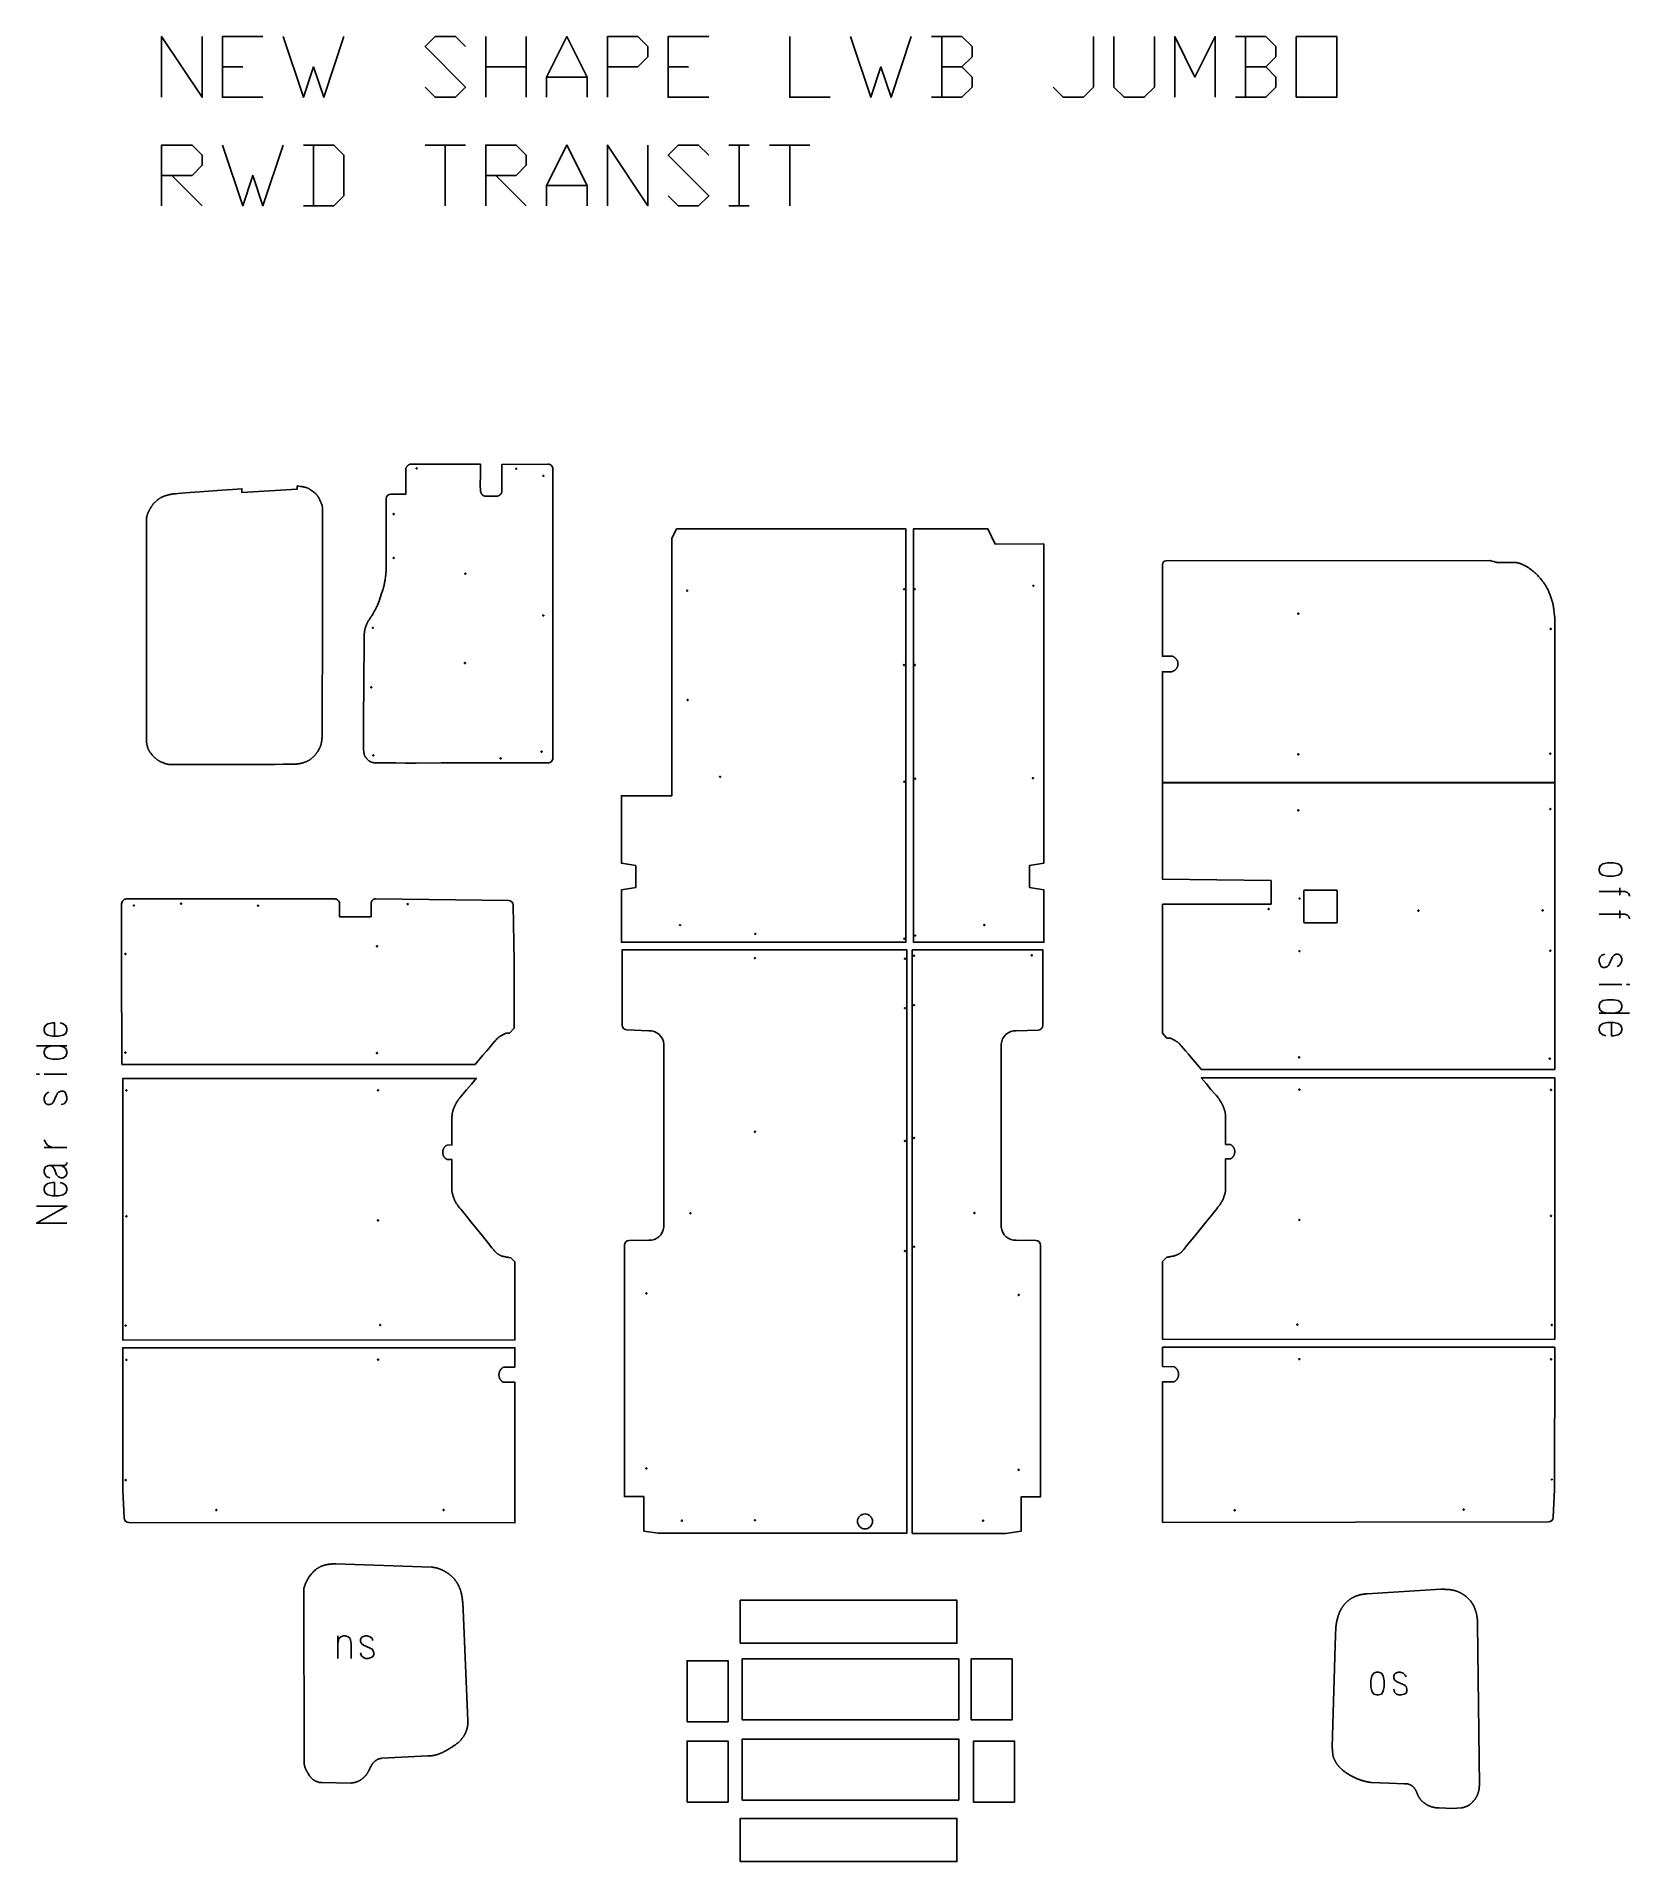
# Model space of a CAD drawing. Extents: x 0 to 6657, y 0 to 7627.
import ezdxf

# ---------------------------------------------------------------- set-up
doc = ezdxf.new("R2010")
doc.units = 0
doc.layers.add('Default_Layer', color=1, linetype='CONTINUOUS')

msp = doc.modelspace()

# ---------------------------------------------------------------- linework, layer by layer
at = {"layer": 'Default_Layer'}
for points in [[(523, 7373.2), (523, 7627.2), (692.4, 7373.2), (692.4, 7627.2)], [(946.4, 7373.2), (777, 7373.2), (777, 7627.2), (946.4, 7627.2)], [(1031, 7627.2), (1115.7, 7373.2), (1158, 7500.2), (1200.4, 7373.2), (1285, 7627.2)], [(1623.7, 7415.6), (1666, 7373.2), (1750.7, 7373.2), (1793, 7415.6), (1623.7, 7584.9), (1666, 7627.2), (1750.7, 7627.2), (1793, 7584.9)], [(1877.7, 7373.2), (1877.7, 7627.2)], [(2047, 7627.2), (2047, 7373.2)], [(2131.7, 7373.2), (2131.7, 7457.9), (2216.4, 7627.2), (2301, 7457.9), (2301, 7373.2)], [(2385.7, 7373.2), (2385.7, 7627.2), (2512.7, 7627.2), (2555, 7584.9), (2555, 7542.6), (2512.7, 7500.2), (2385.7, 7500.2)], [(2809, 7373.2), (2639.7, 7373.2), (2639.7, 7627.2), (2809, 7627.2)], [(3147.7, 7627.2), (3147.7, 7373.2), (3317, 7373.2)], [(3401.7, 7627.2), (3486.4, 7373.2), (3528.7, 7500.2), (3571, 7373.2), (3655.7, 7627.2)], [(3867.4, 7500.2), (3909.7, 7542.6), (3909.7, 7584.9), (3867.4, 7627.2), (3740.4, 7627.2)], [(3782.7, 7627.2), (3782.7, 7373.2)], [(4248.4, 7415.6), (4290.7, 7373.2), (4375.4, 7373.2), (4417.7, 7415.6), (4417.7, 7627.2)], [(4502.4, 7627.2), (4502.4, 7415.6), (4544.7, 7373.2), (4629.4, 7373.2), (4671.7, 7415.6), (4671.7, 7627.2)], [(4756.4, 7373.2), (4756.4, 7627.2), (4841, 7457.9), (4925.7, 7627.2), (4925.7, 7373.2)], [(5137.4, 7500.2), (5179.7, 7542.6), (5179.7, 7584.9), (5137.4, 7627.2), (5010.4, 7627.2)], [(5052.7, 7627.2), (5052.7, 7373.2)], [(777, 7500.2), (861.7, 7500.2)], [(1877.7, 7500.2), (2047, 7500.2)], [(2639.7, 7500.2), (2724.4, 7500.2)], [(3740.4, 7373.2), (3867.4, 7373.2), (3909.7, 7415.6), (3909.7, 7457.9), (3867.4, 7500.2), (3782.7, 7500.2)], [(5010.4, 7373.2), (5137.4, 7373.2), (5179.7, 7415.6), (5179.7, 7457.9), (5137.4, 7500.2), (5052.7, 7500.2)], [(2131.7, 7457.9), (2301, 7457.9)], [(523, 7046.7), (650, 7046.7), (692.4, 7089), (692.4, 7131.3), (650, 7173.7), (523, 7173.7), (523, 6919.7)], [(1031, 7173.7), (946.4, 6919.7), (904, 7046.7), (861.7, 6919.7), (777, 7173.7)], [(1115.7, 7173.7), (1242.7, 7173.7), (1285, 7131.3), (1285, 6962), (1242.7, 6919.7), (1115.7, 6919.7)], [(1158, 6919.7), (1158, 7173.7)], [(1793, 7173.7), (1623.7, 7173.7)], [(1708.4, 6919.7), (1708.4, 7173.7)], [(1877.7, 7046.7), (2004.7, 7046.7), (2047, 7089), (2047, 7131.3), (2004.7, 7173.7), (1877.7, 7173.7), (1877.7, 6919.7)], [(2301, 6919.7), (2301, 7004.3), (2216.4, 7173.7), (2131.7, 7004.3), (2131.7, 6919.7)], [(2555, 7173.7), (2555, 6919.7), (2385.7, 7173.7), (2385.7, 6919.7)], [(2809, 7131.3), (2766.7, 7173.7), (2682, 7173.7), (2639.7, 7131.3), (2809, 6962), (2766.7, 6919.7), (2682, 6919.7), (2639.7, 6962)], [(2978.4, 7173.7), (2893.7, 7173.7)], [(2936, 6919.7), (2936, 7173.7)], [(3232.4, 7173.7), (3063, 7173.7)], [(3147.7, 6919.7), (3147.7, 7173.7)], [(692.4, 6919.7), (565.4, 7046.7)], [(2047, 6919.7), (1920, 7046.7)], [(2301, 7004.3), (2131.7, 7004.3)], [(2978.4, 6919.7), (2893.7, 6919.7)], [(6657.1, 4034.2), (6657.1, 4038.2), (6653.2, 4046.1), (6649.2, 4050.1), (6637.3, 4054.1), (6530.1, 4054.1)], [(6617.4, 4069.9), (6617.4, 4038.2)], [(6617.4, 3974.7), (6617.4, 3942.9)], [(6657.1, 3939), (6657.1, 3942.9), (6653.2, 3950.9), (6649.2, 3954.8), (6637.3, 3958.8), (6530.1, 3958.8)], [(6605.5, 3740.5), (6613.5, 3744.5), (6621.4, 3752.4), (6625.4, 3764.3), (6625.4, 3772.3), (6621.4, 3784.2), (6617.4, 3788.2), (6609.5, 3792.1), (6601.6, 3792.1), (6593.6, 3788.2), (6585.7, 3780.2), (6573.8, 3752.4), (6569.8, 3744.5), (6565.9, 3740.5), (6553.9, 3736.6), (6546, 3736.6), (6538.1, 3740.5), (6534.1, 3748.5), (6530.1, 3760.4), (6530.1, 3772.3), (6534.1, 3780.2), (6542, 3788.2), (6553.9, 3792.1)], [(6625.4, 3665.1), (6530.1, 3665.1)], [(6657.1, 3546.1), (6530.1, 3546.1)], [(75.4, 3449), (75.4, 3504.6), (67.5, 3504.6), (47.6, 3500.6), (35.7, 3492.7), (31.7, 3480.8), (31.7, 3472.8), (35.7, 3460.9), (47.6, 3453), (67.5, 3449), (91.3, 3449), (111.1, 3453), (123, 3460.9), (127, 3472.8), (127, 3480.8), (123, 3492.7), (111.1, 3500.6), (99.2, 3504.6)], [(6581.7, 3506.4), (6581.7, 3450.8), (6589.7, 3450.8), (6609.5, 3454.8), (6621.4, 3462.7), (6625.4, 3474.6), (6625.4, 3482.6), (6621.4, 3494.5), (6609.5, 3502.4), (6589.7, 3506.4), (6565.9, 3506.4), (6546, 3502.4), (6534.1, 3494.5), (6530.1, 3482.6), (6530.1, 3474.6), (6534.1, 3462.7), (6546, 3454.8), (6557.9, 3450.8)], [(0, 3409.3), (127, 3409.3)], [(31.7, 3290.3), (127, 3290.3)], [(51.6, 3214.9), (43.7, 3210.9), (35.7, 3203), (31.7, 3191.1), (31.7, 3183.1), (35.7, 3171.2), (39.7, 3167.2), (47.6, 3163.3), (55.6, 3163.3), (63.5, 3167.2), (71.4, 3175.2), (83.3, 3203), (87.3, 3210.9), (91.3, 3214.9), (103.2, 3218.8), (111.1, 3218.8), (119.1, 3214.9), (123, 3206.9), (127, 3195), (127, 3183.1), (123, 3175.2), (115.1, 3167.2), (103.2, 3163.3)], [(67.5, 2984.7), (55.6, 2988.6), (47.6, 2992.6), (39.7, 3000.6), (35.7, 3008.5), (31.7, 3016.4)], [(31.7, 2984.7), (127, 2984.7)], [(55.6, 2857.7), (43.7, 2861.6), (35.7, 2869.6), (31.7, 2881.5), (31.7, 2889.4), (35.7, 2901.3), (39.7, 2905.3), (51.6, 2909.3), (59.5, 2909.3), (67.5, 2905.3), (75.4, 2893.4), (83.3, 2869.6), (91.3, 2861.6), (103.2, 2857.7), (111.1, 2857.7), (123, 2865.6), (127, 2873.6), (127, 2881.5), (123, 2893.4), (115.1, 2901.3), (103.2, 2909.3)], [(59.5, 2909.3), (119.1, 2909.3), (127, 2917.2), (127, 2921.2)], [(75.4, 2782.3), (75.4, 2837.8), (67.5, 2837.8), (47.6, 2833.9), (35.7, 2825.9), (31.7, 2814), (31.7, 2806.1), (35.7, 2794.2), (47.6, 2786.2), (67.5, 2782.3), (91.3, 2782.3), (111.1, 2786.2), (123, 2794.2), (127, 2806.1), (127, 2814), (123, 2825.9), (111.1, 2833.9), (99.2, 2837.8)], [(127, 2667.2), (0, 2667.2), (127, 2738.6), (0, 2738.6)], [(1259.3, 943.5), (1259.3, 848.2)], [(1259.3, 911.7), (1263.2, 931.5), (1271.2, 939.5), (1283.1, 943.5), (1291, 943.5), (1302.9, 939.5), (1310.9, 931.5), (1314.8, 911.7), (1314.8, 848.2)], [(1406.1, 923.6), (1402.2, 931.5), (1394.2, 939.5), (1382.3, 943.5), (1374.4, 943.5), (1362.5, 939.5), (1358.5, 935.5), (1354.5, 927.6), (1354.5, 919.6), (1358.5, 911.7), (1366.4, 903.8), (1394.2, 891.9), (1402.2, 887.9), (1406.1, 883.9), (1410.1, 872), (1410.1, 864.1), (1406.1, 856.1), (1398.2, 852.2), (1386.3, 848.2), (1374.4, 848.2), (1366.4, 852.2), (1358.5, 860.1), (1354.5, 872)], [(5723.2, 771.4), (5719.3, 779.4), (5711.3, 787.3), (5699.4, 791.3), (5691.5, 791.3), (5679.6, 787.3), (5675.6, 783.3), (5671.7, 775.4), (5671.7, 767.5), (5675.6, 759.5), (5683.6, 751.6), (5711.3, 739.7), (5719.3, 735.7), (5723.2, 731.7), (5727.2, 719.8), (5727.2, 711.9), (5723.2, 704), (5715.3, 700), (5703.4, 696), (5691.5, 696), (5683.6, 700), (5675.6, 707.9), (5671.7, 719.8)]]:
    msp.add_lwpolyline(points, dxfattribs=at)
for points in [[(5264.4, 7373.2), (5264.4, 7627.2), (5433.7, 7627.2), (5433.7, 7373.2), (5264.4, 7373.2)], [(1588.5, 5820.2), (1588.3, 5820.2), (1588.1, 5820.3), (1587.9, 5820.3), (1587.7, 5820.4), (1587.5, 5820.5), (1587.4, 5820.6), (1587.2, 5820.7), (1587.1, 5820.8), (1586.9, 5821), (1586.8, 5821.1), (1586.7, 5821.3), (1586.6, 5821.5), (1586.6, 5821.6), (1586.5, 5821.8), (1586.5, 5822), (1586.5, 5822.2), (1586.5, 5822.4), (1586.5, 5822.6), (1586.6, 5822.8), (1586.6, 5823), (1586.7, 5823.2), (1586.8, 5823.3), (1586.9, 5823.5), (1587.1, 5823.6), (1587.2, 5823.8), (1587.4, 5823.9), (1587.5, 5824), (1587.7, 5824.1), (1587.9, 5824.1), (1588.1, 5824.2), (1588.3, 5824.2), (1588.5, 5824.2), (1588.7, 5824.2), (1588.9, 5824.2), (1589.1, 5824.1), (1589.2, 5824.1), (1589.4, 5824), (1589.6, 5823.9), (1589.7, 5823.8), (1589.9, 5823.6), (1590, 5823.5), (1590.1, 5823.3), (1590.2, 5823.2), (1590.3, 5823), (1590.4, 5822.8), (1590.4, 5822.6), (1590.5, 5822.4), (1590.5, 5822.2), (1590.5, 5822), (1590.4, 5821.8), (1590.4, 5821.6), (1590.3, 5821.5), (1590.2, 5821.3), (1590.1, 5821.1), (1590, 5821), (1589.9, 5820.8), (1589.7, 5820.7), (1589.6, 5820.6), (1589.4, 5820.5), (1589.2, 5820.4), (1589.1, 5820.3), (1588.9, 5820.3), (1588.7, 5820.2), (1588.5, 5820.2)], [(2004.7, 5818.5), (2004.5, 5818.5), (2004.3, 5818.6), (2004.1, 5818.6), (2003.9, 5818.7), (2003.8, 5818.8), (2003.6, 5818.9), (2003.4, 5819), (2003.3, 5819.1), (2003.2, 5819.3), (2003.1, 5819.4), (2003, 5819.6), (2002.9, 5819.8), (2002.8, 5819.9), (2002.8, 5820.1), (2002.7, 5820.3), (2002.7, 5820.5), (2002.7, 5820.7), (2002.8, 5820.9), (2002.8, 5821.1), (2002.9, 5821.3), (2003, 5821.5), (2003.1, 5821.6), (2003.2, 5821.8), (2003.3, 5821.9), (2003.4, 5822.1), (2003.6, 5822.2), (2003.8, 5822.3), (2003.9, 5822.4), (2004.1, 5822.4), (2004.3, 5822.5), (2004.5, 5822.5), (2004.7, 5822.5), (2004.9, 5822.5), (2005.1, 5822.5), (2005.3, 5822.4), (2005.5, 5822.4), (2005.7, 5822.3), (2005.8, 5822.2), (2006, 5822.1), (2006.1, 5821.9), (2006.3, 5821.8), (2006.4, 5821.6), (2006.5, 5821.5), (2006.6, 5821.3), (2006.6, 5821.1), (2006.7, 5820.9), (2006.7, 5820.7), (2006.7, 5820.5), (2006.7, 5820.3), (2006.7, 5820.1), (2006.6, 5819.9), (2006.6, 5819.8), (2006.5, 5819.6), (2006.4, 5819.4), (2006.3, 5819.3), (2006.1, 5819.1), (2006, 5819), (2005.8, 5818.9), (2005.7, 5818.8), (2005.5, 5818.7), (2005.3, 5818.6), (2005.1, 5818.6), (2004.9, 5818.5), (2004.7, 5818.5)], [(1195.3, 5659), (1195.1, 5660), (1194.9, 5661.1), (1194.6, 5662.1), (1194.4, 5663.1), (1194.1, 5664.2), (1193.8, 5665.2), (1193.2, 5667.4), (1192.6, 5669.5), (1191.9, 5671.6), (1191.1, 5673.7), (1190.3, 5675.8), (1189.5, 5677.8), (1188.7, 5679.8), (1187.9, 5681.7), (1187.1, 5683.5), (1186.3, 5685.3), (1185.6, 5687), (1184.2, 5690), (1182.8, 5692.8), (1182.1, 5694.3), (1181.4, 5695.7), (1180.6, 5697.1), (1179.9, 5698.5), (1179.1, 5699.9), (1178.3, 5701.3), (1177.5, 5702.6), (1176.7, 5704), (1175.8, 5705.3), (1175, 5706.6), (1174.1, 5707.8), (1173.3, 5709), (1172.4, 5710.2), (1171.5, 5711.3), (1170.5, 5712.4), (1169.6, 5713.4), (1168.6, 5714.5), (1167.6, 5715.5), (1166.6, 5716.5), (1165.5, 5717.4), (1164.4, 5718.4), (1163.4, 5719.3), (1162.3, 5720.2), (1161.2, 5721.1), (1158.9, 5722.9), (1156.6, 5724.6), (1154.4, 5726.3), (1152, 5728), (1149.6, 5729.8), (1147.1, 5731.6), (1145.8, 5732.4), (1144.6, 5733.3), (1143.3, 5734.1), (1142, 5734.9), (1140.8, 5735.7), (1139.6, 5736.4), (1138.4, 5737.1), (1137.2, 5737.7), (1136, 5738.4), (1134.9, 5738.9), (1133.7, 5739.4), (1132.6, 5739.9), (1131.5, 5740.4), (1130.3, 5740.8), (1129.2, 5741.3), (1128, 5741.7), (1126.8, 5742.1), (1125.6, 5742.5), (1124.4, 5742.8), (1123.3, 5743.2), (1120.9, 5743.8), (1118.5, 5744.4), (1116.1, 5745), (1114.8, 5745.3), (1113.4, 5745.6), (1112, 5745.8), (1110.5, 5746.1), (1107.2, 5746.6), (1103.8, 5747), (1096.7, 5748), (1093.1, 5748.4), (1089.8, 5748.9), (1089.8, 5735.7), (858.6, 5720.8), (858.6, 5736.9), (819, 5734), (774.3, 5730.7), (682, 5724), (640.4, 5720.9), (622, 5719.5), (605.8, 5718.3), (592.1, 5717.3), (581.3, 5716.4), (577.1, 5716), (573.8, 5715.7), (571.4, 5715.5), (570, 5715.3), (568, 5715), (566.1, 5714.7), (564.2, 5714.4), (562.2, 5714), (560.2, 5713.6), (558.2, 5713.2), (556.3, 5712.8), (554.3, 5712.4), (552.4, 5712), (550.5, 5711.5), (548.6, 5711), (546.8, 5710.6), (545, 5710.1), (543.3, 5709.6), (541.6, 5709), (540, 5708.5), (538.4, 5708), (536.8, 5707.4), (535.2, 5706.8), (533.6, 5706.2), (532.1, 5705.6), (530.5, 5705), (529, 5704.3), (527.4, 5703.7), (525.9, 5703), (524.4, 5702.2), (522.9, 5701.5), (521.4, 5700.7), (519.9, 5699.9), (518.4, 5699.1), (517, 5698.3), (515.6, 5697.4), (514.1, 5696.5), (512.6, 5695.5), (511, 5694.4), (509.4, 5693.3), (507.8, 5692.1), (506.2, 5690.8), (504.6, 5689.6), (502.9, 5688.3), (501.3, 5686.9), (499.7, 5685.6), (498.2, 5684.3), (496.7, 5682.9), (495.3, 5681.6), (493.9, 5680.3), (492.6, 5679), (491.5, 5677.8), (490.3, 5676.6), (489.2, 5675.4), (488.2, 5674.1), (487.1, 5672.8), (486.1, 5671.5), (485.1, 5670.2), (484.1, 5668.9), (483.2, 5667.5), (482.2, 5666.1), (481.3, 5664.8), (480.4, 5663.4), (479.5, 5662), (478.6, 5660.6), (477.8, 5659.2), (476.1, 5656.3), (475.2, 5654.8), (474.3, 5653.2), (473.4, 5651.6), (472.5, 5649.8), (471.6, 5648.1), (470.7, 5646.2), (469.8, 5644.4), (468.9, 5642.5), (468, 5640.7), (467.2, 5638.9), (466.4, 5637.2), (465.7, 5635.5), (465, 5633.9), (464.4, 5632.4), (463.9, 5631), (463.5, 5629.7), (463.1, 5628.5), (462.7, 5627.3), (462.4, 5626.1), (462, 5624.9), (461.7, 5623.7), (461.4, 5622.5), (461.2, 5621.3), (460.9, 5620), (460.7, 5618.8), (460.5, 5617.6), (460.3, 5616.3), (460.1, 5615.1), (459.7, 5612.6), (459.5, 5610.1), (459.4, 5609.1), (459.4, 5606.9), (459.3, 5598.7), (459.3, 5585.9), (459.3, 5568.8), (459.2, 5523.1), (459.1, 5464.1), (459.1, 5394.5), (459.1, 5317), (459.1, 5148.9), (459.2, 4980.7), (459.2, 4833.7), (459.3, 4774.8), (459.4, 4729.1), (459.4, 4699.2), (459.4, 4691.1), (459.5, 4687.9), (459.7, 4683.2), (459.8, 4680.9), (459.9, 4678.6), (460.1, 4676.2), (460.2, 4675.1), (460.4, 4673.9), (460.5, 4672.8), (460.7, 4671.6), (460.9, 4670.5), (461.2, 4669.3), (461.4, 4668.1), (461.7, 4666.8), (462.1, 4665.3), (462.5, 4663.7), (463, 4662.1), (463.4, 4660.4), (464, 4658.6), (464.5, 4656.8), (465.1, 4654.9), (465.8, 4653.1), (466.4, 4651.3), (467.1, 4649.4), (467.9, 4647.6), (468.6, 4645.9), (469.4, 4644.2), (469.8, 4643.4), (470.3, 4642.6), (470.7, 4641.8), (471.2, 4641), (472.2, 4639.3), (473.3, 4637.6), (474.5, 4635.8), (475.7, 4633.9), (477.1, 4632.1), (478.5, 4630.2), (479.9, 4628.3), (481.4, 4626.5), (482.8, 4624.7), (484.3, 4622.9), (485.8, 4621.2), (487.2, 4619.6), (488.6, 4618), (490, 4616.6), (491.3, 4615.3), (492.5, 4614.1), (493.9, 4612.9), (495.3, 4611.7), (496.7, 4610.5), (498.1, 4609.3), (499.6, 4608.2), (501.1, 4607), (502.6, 4605.9), (504.1, 4604.9), (505.5, 4603.9), (507, 4602.9), (508.5, 4601.9), (509.9, 4601), (511.3, 4600.2), (512.7, 4599.4), (514, 4598.6), (515.3, 4597.9), (516.6, 4597.2), (517.9, 4596.5), (519.3, 4595.9), (520.6, 4595.2), (522, 4594.6), (523.4, 4594), (524.8, 4593.5), (526.2, 4592.9), (527.6, 4592.4), (530.4, 4591.3), (533.1, 4590.4), (535.7, 4589.5), (538.2, 4588.7), (540.8, 4587.9), (543.4, 4587.1), (544.7, 4586.7), (546, 4586.4), (547.3, 4586.1), (548.6, 4585.7), (549.9, 4585.4), (551.2, 4585.2), (552.6, 4584.9), (553.9, 4584.7), (555.2, 4584.5), (556.6, 4584.3), (557.3, 4584.3), (558.7, 4584.2), (563.5, 4584.2), (571, 4584.1), (580.8, 4584.1), (606.9, 4584.1), (640.3, 4584.1), (679.7, 4584.1), (723.5, 4584.2), (770.2, 4584.3), (818.5, 4584.4), (866.8, 4584.6), (913.7, 4584.8), (957.7, 4585), (997.4, 4585.2), (1031.2, 4585.4), (1045.5, 4585.5), (1057.7, 4585.6), (1067.8, 4585.7), (1075.6, 4585.8), (1080.7, 4585.9), (1082.3, 4586), (1083.2, 4586), (1085.2, 4586.2), (1087.2, 4586.5), (1089.3, 4586.8), (1091.4, 4587.1), (1093.5, 4587.4), (1095.6, 4587.7), (1097.6, 4588.1), (1099.7, 4588.5), (1101.8, 4588.9), (1103.8, 4589.4), (1105.7, 4589.8), (1107.7, 4590.3), (1109.6, 4590.8), (1111.4, 4591.3), (1113.2, 4591.8), (1114.9, 4592.3), (1116.5, 4592.8), (1118.2, 4593.4), (1119.8, 4594), (1121.5, 4594.5), (1123.1, 4595.2), (1124.7, 4595.8), (1126.4, 4596.4), (1128, 4597.1), (1129.6, 4597.8), (1131.2, 4598.5), (1132.7, 4599.3), (1134.3, 4600.1), (1135.8, 4600.9), (1137.4, 4601.7), (1138.9, 4602.6), (1140.4, 4603.5), (1141.8, 4604.5), (1143.3, 4605.5), (1144.9, 4606.6), (1146.4, 4607.7), (1147.9, 4608.8), (1149.4, 4610), (1150.9, 4611.3), (1152.3, 4612.5), (1153.8, 4613.8), (1155.2, 4615), (1156.5, 4616.3), (1157.9, 4617.5), (1159.1, 4618.8), (1160.3, 4620), (1161.5, 4621.2), (1162.6, 4622.3), (1163.6, 4623.4), (1164.6, 4624.6), (1165.6, 4625.8), (1166.5, 4627), (1167.5, 4628.2), (1168.4, 4629.4), (1169.3, 4630.7), (1170.2, 4631.9), (1171.1, 4633.2), (1172, 4634.5), (1173.7, 4637.1), (1175.3, 4639.6), (1176.9, 4642.2), (1178.4, 4644.8), (1179.9, 4647.4), (1181.4, 4650), (1182.2, 4651.4), (1182.9, 4652.7), (1183.6, 4654), (1184.2, 4655.4), (1184.9, 4656.7), (1185.5, 4658.1), (1186.1, 4659.5), (1186.6, 4660.9), (1187.2, 4662.3), (1187.7, 4663.7), (1188.1, 4665.2), (1188.6, 4666.7), (1189, 4668.4), (1189.4, 4670.1), (1189.8, 4671.8), (1190.2, 4673.6), (1190.6, 4675.5), (1190.9, 4677.4), (1191.3, 4679.3), (1191.6, 4681.2), (1191.8, 4683.1), (1192.1, 4685.1), (1192.4, 4687), (1192.6, 4688.9), (1192.8, 4690.8), (1193, 4692.6), (1193, 4693.7), (1193.1, 4696.2), (1193.2, 4705), (1193.3, 4718.5), (1193.4, 4736.5), (1193.7, 4784.5), (1194, 4846.2), (1194.3, 4918.9), (1194.6, 4999.8), (1194.9, 5086.2), (1195.1, 5175.4), (1195.4, 5264.6), (1195.6, 5351.1), (1195.7, 5432), (1195.8, 5469.6), (1195.8, 5504.8), (1195.8, 5537.3), (1195.8, 5566.6), (1195.8, 5592.6), (1195.7, 5614.8), (1195.7, 5632.9), (1195.6, 5640.2), (1195.6, 5646.5), (1195.5, 5651.5), (1195.4, 5655.3), (1195.3, 5657.8), (1195.3, 5658.6), (1195.3, 5659)], [(2118.5, 5789.2), (2118.3, 5789.2), (2118.1, 5789.3), (2117.9, 5789.3), (2117.7, 5789.4), (2117.5, 5789.5), (2117.4, 5789.6), (2117.2, 5789.7), (2117.1, 5789.8), (2117, 5790), (2116.8, 5790.1), (2116.7, 5790.3), (2116.7, 5790.5), (2116.6, 5790.6), (2116.5, 5790.8), (2116.5, 5791), (2116.5, 5791.2), (2116.5, 5791.4), (2116.5, 5791.6), (2116.6, 5791.8), (2116.7, 5792), (2116.7, 5792.2), (2116.8, 5792.3), (2117, 5792.5), (2117.1, 5792.6), (2117.2, 5792.8), (2117.4, 5792.9), (2117.5, 5793), (2117.7, 5793.1), (2117.9, 5793.1), (2118.1, 5793.2), (2118.3, 5793.2), (2118.5, 5793.2), (2118.7, 5793.2), (2118.9, 5793.2), (2119.1, 5793.1), (2119.3, 5793.1), (2119.5, 5793), (2119.6, 5792.9), (2119.8, 5792.8), (2119.9, 5792.6), (2120, 5792.5), (2120.2, 5792.3), (2120.3, 5792.2), (2120.3, 5792), (2120.4, 5791.8), (2120.5, 5791.6), (2120.5, 5791.4), (2120.5, 5791.2), (2120.5, 5791), (2120.5, 5790.8), (2120.4, 5790.6), (2120.3, 5790.5), (2120.3, 5790.3), (2120.2, 5790.1), (2120, 5790), (2119.9, 5789.8), (2119.8, 5789.7), (2119.6, 5789.6), (2119.5, 5789.5), (2119.3, 5789.4), (2119.1, 5789.3), (2118.9, 5789.3), (2118.7, 5789.2), (2118.5, 5789.2)], [(1492.7, 5629.3), (1492.5, 5629.3), (1492.3, 5629.4), (1492.1, 5629.4), (1491.9, 5629.5), (1491.8, 5629.6), (1491.6, 5629.7), (1491.4, 5629.8), (1491.3, 5629.9), (1491.2, 5630.1), (1491.1, 5630.2), (1491, 5630.4), (1490.9, 5630.6), (1490.8, 5630.7), (1490.8, 5630.9), (1490.7, 5631.1), (1490.7, 5631.3), (1490.7, 5631.5), (1490.8, 5631.7), (1490.8, 5631.9), (1490.9, 5632.1), (1491, 5632.3), (1491.1, 5632.4), (1491.2, 5632.6), (1491.3, 5632.7), (1491.4, 5632.9), (1491.6, 5633), (1491.8, 5633.1), (1491.9, 5633.2), (1492.1, 5633.2), (1492.3, 5633.3), (1492.5, 5633.3), (1492.7, 5633.3), (1492.9, 5633.3), (1493.1, 5633.3), (1493.3, 5633.2), (1493.5, 5633.2), (1493.7, 5633.1), (1493.8, 5633), (1494, 5632.9), (1494.1, 5632.7), (1494.3, 5632.6), (1494.4, 5632.4), (1494.5, 5632.3), (1494.6, 5632.1), (1494.6, 5631.9), (1494.7, 5631.7), (1494.7, 5631.5), (1494.7, 5631.3), (1494.7, 5631.1), (1494.7, 5630.9), (1494.6, 5630.7), (1494.6, 5630.6), (1494.5, 5630.4), (1494.4, 5630.2), (1494.3, 5630.1), (1494.1, 5629.9), (1494, 5629.8), (1493.8, 5629.7), (1493.7, 5629.6), (1493.5, 5629.5), (1493.3, 5629.4), (1493.1, 5629.4), (1492.9, 5629.3), (1492.7, 5629.3)], [(2654.6, 5529.4), (2675.1, 5569.3), (3633.6, 5569.3), (3633.6, 4545.3), (3633.6, 3841.6), (2444.6, 3841.6), (2444.6, 4060.3), (2504.6, 4070.3), (2504.6, 4162.3), (2444.6, 4172.3), (2444.6, 4454.3), (2654.6, 4454.3), (2654.6, 4545.3), (2654.6, 5529.4)], [(4210, 5506.3), (4210, 4545.6), (4210, 4172.6), (4150, 4162.6), (4150, 4070.6), (4210, 4060.6), (4210, 3842), (3664.6, 3842), (3664.6, 4545.6), (3664.6, 5569.6), (3976, 5569.6), (4006, 5505.6), (4210, 5506.3)], [(1492.7, 5445.9), (1492.5, 5445.9), (1492.3, 5446), (1492.1, 5446), (1491.9, 5446.1), (1491.8, 5446.2), (1491.6, 5446.3), (1491.4, 5446.4), (1491.3, 5446.5), (1491.2, 5446.7), (1491.1, 5446.8), (1491, 5447), (1490.9, 5447.2), (1490.8, 5447.3), (1490.8, 5447.5), (1490.7, 5447.7), (1490.7, 5447.9), (1490.7, 5448.1), (1490.8, 5448.3), (1490.8, 5448.5), (1490.9, 5448.7), (1491, 5448.9), (1491.1, 5449), (1491.2, 5449.2), (1491.3, 5449.3), (1491.4, 5449.5), (1491.6, 5449.6), (1491.8, 5449.7), (1491.9, 5449.8), (1492.1, 5449.8), (1492.3, 5449.9), (1492.5, 5449.9), (1492.7, 5449.9), (1492.9, 5449.9), (1493.1, 5449.9), (1493.3, 5449.8), (1493.5, 5449.8), (1493.7, 5449.7), (1493.8, 5449.6), (1494, 5449.5), (1494.1, 5449.3), (1494.3, 5449.2), (1494.4, 5449), (1494.5, 5448.9), (1494.6, 5448.7), (1494.6, 5448.5), (1494.7, 5448.3), (1494.7, 5448.1), (1494.7, 5447.9), (1494.7, 5447.7), (1494.7, 5447.5), (1494.6, 5447.3), (1494.6, 5447.2), (1494.5, 5447), (1494.4, 5446.8), (1494.3, 5446.7), (1494.1, 5446.5), (1494, 5446.4), (1493.8, 5446.3), (1493.7, 5446.2), (1493.5, 5446.1), (1493.3, 5446), (1493.1, 5446), (1492.9, 5445.9), (1492.7, 5445.9)], [(1792, 5380.2), (1791.7, 5380.2), (1791.5, 5380.3), (1791.4, 5380.3), (1791.2, 5380.4), (1791, 5380.5), (1790.8, 5380.6), (1790.7, 5380.7), (1790.5, 5380.8), (1790.4, 5381), (1790.3, 5381.1), (1790.2, 5381.3), (1790.1, 5381.5), (1790, 5381.6), (1790, 5381.8), (1790, 5382), (1790, 5382.2), (1790, 5382.4), (1790, 5382.6), (1790, 5382.8), (1790.1, 5383), (1790.2, 5383.2), (1790.3, 5383.3), (1790.4, 5383.5), (1790.5, 5383.6), (1790.7, 5383.8), (1790.8, 5383.9), (1791, 5384), (1791.2, 5384.1), (1791.4, 5384.1), (1791.5, 5384.2), (1791.7, 5384.2), (1792, 5384.2), (1792.2, 5384.2), (1792.4, 5384.2), (1792.5, 5384.1), (1792.7, 5384.1), (1792.9, 5384), (1793.1, 5383.9), (1793.2, 5383.8), (1793.4, 5383.6), (1793.5, 5383.5), (1793.6, 5383.3), (1793.7, 5383.2), (1793.8, 5383), (1793.9, 5382.8), (1793.9, 5382.6), (1793.9, 5382.4), (1794, 5382.2), (1793.9, 5382), (1793.9, 5381.8), (1793.9, 5381.6), (1793.8, 5381.5), (1793.7, 5381.3), (1793.6, 5381.1), (1793.5, 5381), (1793.4, 5380.8), (1793.2, 5380.7), (1793.1, 5380.6), (1792.9, 5380.5), (1792.7, 5380.4), (1792.5, 5380.3), (1792.4, 5380.3), (1792.2, 5380.2), (1792, 5380.2)], [(2118.3, 5205.4), (2118.1, 5205.4), (2117.9, 5205.5), (2117.7, 5205.5), (2117.5, 5205.6), (2117.3, 5205.7), (2117.2, 5205.8), (2117, 5205.9), (2116.9, 5206), (2116.7, 5206.2), (2116.6, 5206.3), (2116.5, 5206.5), (2116.4, 5206.7), (2116.4, 5206.8), (2116.3, 5207), (2116.3, 5207.2), (2116.3, 5207.4), (2116.3, 5207.6), (2116.3, 5207.8), (2116.4, 5208), (2116.4, 5208.2), (2116.5, 5208.4), (2116.6, 5208.5), (2116.7, 5208.7), (2116.9, 5208.8), (2117, 5209), (2117.2, 5209.1), (2117.3, 5209.2), (2117.5, 5209.3), (2117.7, 5209.3), (2117.9, 5209.4), (2118.1, 5209.4), (2118.3, 5209.4), (2118.5, 5209.4), (2118.7, 5209.4), (2118.9, 5209.3), (2119.1, 5209.3), (2119.2, 5209.2), (2119.4, 5209.1), (2119.6, 5209), (2119.7, 5208.8), (2119.8, 5208.7), (2119.9, 5208.5), (2120, 5208.4), (2120.1, 5208.2), (2120.2, 5208), (2120.2, 5207.8), (2120.3, 5207.6), (2120.3, 5207.4), (2120.3, 5207.2), (2120.2, 5207), (2120.2, 5206.8), (2120.1, 5206.7), (2120, 5206.5), (2119.9, 5206.3), (2119.8, 5206.2), (2119.7, 5206), (2119.6, 5205.9), (2119.4, 5205.8), (2119.2, 5205.7), (2119.1, 5205.6), (2118.9, 5205.5), (2118.7, 5205.5), (2118.5, 5205.4), (2118.3, 5205.4)], [(5272.9, 5217.2), (5273.1, 5217.2), (5273.3, 5217.2), (5273.5, 5217.1), (5273.6, 5217.1), (5273.8, 5217), (5274, 5216.9), (5274.1, 5216.8), (5274.3, 5216.6), (5274.4, 5216.5), (5274.5, 5216.3), (5274.6, 5216.2), (5274.7, 5216), (5274.8, 5215.8), (5274.8, 5215.6), (5274.9, 5215.4), (5274.9, 5215.2), (5274.9, 5215), (5274.8, 5214.8), (5274.8, 5214.6), (5274.7, 5214.4), (5274.6, 5214.3), (5274.5, 5214.1), (5274.4, 5214), (5274.3, 5213.8), (5274.1, 5213.7), (5274, 5213.6), (5273.8, 5213.5), (5273.6, 5213.4), (5273.5, 5213.3), (5273.3, 5213.3), (5273.1, 5213.2), (5272.9, 5213.2), (5272.7, 5213.2), (5272.5, 5213.3), (5272.3, 5213.3), (5272.1, 5213.4), (5271.9, 5213.5), (5271.7, 5213.6), (5271.6, 5213.7), (5271.4, 5213.8), (5271.3, 5214), (5271.2, 5214.1), (5271.1, 5214.3), (5271, 5214.4), (5271, 5214.6), (5270.9, 5214.8), (5270.9, 5215), (5270.9, 5215.2), (5270.9, 5215.4), (5270.9, 5215.6), (5271, 5215.8), (5271, 5216), (5271.1, 5216.2), (5271.2, 5216.3), (5271.3, 5216.5), (5271.4, 5216.6), (5271.6, 5216.8), (5271.7, 5216.9), (5271.9, 5217), (5272.1, 5217.1), (5272.3, 5217.1), (5272.5, 5217.2), (5272.7, 5217.2), (5272.9, 5217.2)], [(1405.6, 5153.7), (1405.4, 5153.7), (1405.2, 5153.8), (1405, 5153.8), (1404.8, 5153.9), (1404.7, 5154), (1404.5, 5154.1), (1404.3, 5154.2), (1404.2, 5154.3), (1404.1, 5154.5), (1404, 5154.6), (1403.9, 5154.8), (1403.8, 5155), (1403.7, 5155.1), (1403.7, 5155.3), (1403.6, 5155.5), (1403.6, 5155.7), (1403.6, 5155.9), (1403.7, 5156.1), (1403.7, 5156.3), (1403.8, 5156.5), (1403.9, 5156.7), (1404, 5156.8), (1404.1, 5157), (1404.2, 5157.1), (1404.3, 5157.3), (1404.5, 5157.4), (1404.7, 5157.5), (1404.8, 5157.6), (1405, 5157.6), (1405.2, 5157.7), (1405.4, 5157.7), (1405.6, 5157.7), (1405.8, 5157.7), (1406, 5157.7), (1406.2, 5157.6), (1406.4, 5157.6), (1406.6, 5157.5), (1406.7, 5157.4), (1406.9, 5157.3), (1407, 5157.1), (1407.2, 5157), (1407.3, 5156.8), (1407.4, 5156.7), (1407.5, 5156.5), (1407.5, 5156.3), (1407.6, 5156.1), (1407.6, 5155.9), (1407.6, 5155.7), (1407.6, 5155.5), (1407.6, 5155.3), (1407.5, 5155.1), (1407.5, 5155), (1407.4, 5154.8), (1407.3, 5154.6), (1407.2, 5154.5), (1407, 5154.3), (1406.9, 5154.2), (1406.7, 5154.1), (1406.6, 5154), (1406.4, 5153.9), (1406.2, 5153.8), (1406, 5153.8), (1405.8, 5153.7), (1405.6, 5153.7)], [(6327.9, 5153.1), (6328.1, 5153.1), (6328.3, 5153.1), (6328.5, 5153), (6328.6, 5153), (6328.8, 5152.9), (6329, 5152.8), (6329.1, 5152.7), (6329.3, 5152.5), (6329.4, 5152.4), (6329.5, 5152.2), (6329.6, 5152.1), (6329.7, 5151.9), (6329.8, 5151.7), (6329.8, 5151.5), (6329.9, 5151.3), (6329.9, 5151.1), (6329.9, 5150.9), (6329.8, 5150.7), (6329.8, 5150.5), (6329.7, 5150.3), (6329.6, 5150.2), (6329.5, 5150), (6329.4, 5149.9), (6329.3, 5149.7), (6329.1, 5149.6), (6329, 5149.5), (6328.8, 5149.4), (6328.6, 5149.3), (6328.5, 5149.2), (6328.3, 5149.2), (6328.1, 5149.1), (6327.9, 5149.1), (6327.7, 5149.1), (6327.5, 5149.2), (6327.3, 5149.2), (6327.1, 5149.3), (6326.9, 5149.4), (6326.7, 5149.5), (6326.6, 5149.6), (6326.4, 5149.7), (6326.3, 5149.9), (6326.2, 5150), (6326.1, 5150.2), (6326, 5150.3), (6326, 5150.5), (6325.9, 5150.7), (6325.9, 5150.9), (6325.9, 5151.1), (6325.9, 5151.3), (6325.9, 5151.5), (6326, 5151.7), (6326, 5151.9), (6326.1, 5152.1), (6326.2, 5152.2), (6326.3, 5152.4), (6326.4, 5152.5), (6326.6, 5152.7), (6326.7, 5152.8), (6326.9, 5152.9), (6327.1, 5153), (6327.3, 5153), (6327.5, 5153.1), (6327.7, 5153.1), (6327.9, 5153.1)], [(1790.6, 5006.7), (1790.4, 5006.7), (1790.2, 5006.8), (1790, 5006.8), (1789.8, 5006.9), (1789.6, 5007), (1789.5, 5007.1), (1789.3, 5007.2), (1789.2, 5007.3), (1789, 5007.5), (1788.9, 5007.6), (1788.8, 5007.8), (1788.7, 5008), (1788.7, 5008.1), (1788.6, 5008.3), (1788.6, 5008.5), (1788.6, 5008.7), (1788.6, 5008.9), (1788.6, 5009.1), (1788.7, 5009.3), (1788.7, 5009.5), (1788.8, 5009.7), (1788.9, 5009.8), (1789, 5010), (1789.2, 5010.1), (1789.3, 5010.3), (1789.5, 5010.4), (1789.6, 5010.5), (1789.8, 5010.6), (1790, 5010.6), (1790.2, 5010.7), (1790.4, 5010.7), (1790.6, 5010.7), (1790.8, 5010.7), (1791, 5010.7), (1791.2, 5010.6), (1791.3, 5010.6), (1791.5, 5010.5), (1791.7, 5010.4), (1791.8, 5010.3), (1792, 5010.1), (1792.1, 5010), (1792.2, 5009.8), (1792.3, 5009.7), (1792.4, 5009.5), (1792.5, 5009.3), (1792.5, 5009.1), (1792.6, 5008.9), (1792.6, 5008.7), (1792.6, 5008.5), (1792.5, 5008.3), (1792.5, 5008.1), (1792.4, 5008), (1792.3, 5007.8), (1792.2, 5007.6), (1792.1, 5007.5), (1792, 5007.3), (1791.8, 5007.2), (1791.7, 5007.1), (1791.5, 5007), (1791.3, 5006.9), (1791.2, 5006.8), (1791, 5006.8), (1790.8, 5006.7), (1790.6, 5006.7)], [(1399, 4905), (1398.8, 4905), (1398.6, 4905.1), (1398.4, 4905.1), (1398.2, 4905.2), (1398, 4905.3), (1397.9, 4905.4), (1397.7, 4905.5), (1397.6, 4905.6), (1397.5, 4905.8), (1397.3, 4905.9), (1397.2, 4906.1), (1397.2, 4906.3), (1397.1, 4906.4), (1397, 4906.6), (1397, 4906.8), (1397, 4907), (1397, 4907.2), (1397, 4907.4), (1397.1, 4907.6), (1397.2, 4907.8), (1397.2, 4908), (1397.3, 4908.1), (1397.5, 4908.3), (1397.6, 4908.4), (1397.7, 4908.6), (1397.9, 4908.7), (1398, 4908.8), (1398.2, 4908.9), (1398.4, 4908.9), (1398.6, 4909), (1398.8, 4909), (1399, 4909), (1399.2, 4909), (1399.4, 4909), (1399.6, 4908.9), (1399.8, 4908.9), (1400, 4908.8), (1400.1, 4908.7), (1400.3, 4908.6), (1400.4, 4908.4), (1400.5, 4908.3), (1400.7, 4908.1), (1400.8, 4908), (1400.8, 4907.8), (1400.9, 4907.6), (1401, 4907.4), (1401, 4907.2), (1401, 4907), (1401, 4906.8), (1401, 4906.6), (1400.9, 4906.4), (1400.8, 4906.3), (1400.8, 4906.1), (1400.7, 4905.9), (1400.5, 4905.8), (1400.4, 4905.6), (1400.3, 4905.5), (1400.1, 4905.4), (1400, 4905.3), (1399.8, 4905.2), (1399.6, 4905.1), (1399.4, 4905.1), (1399.2, 4905), (1399, 4905)], [(1407.4, 4620.6), (1407.2, 4620.6), (1407, 4620.7), (1406.8, 4620.7), (1406.6, 4620.8), (1406.4, 4620.9), (1406.3, 4621), (1406.1, 4621.1), (1406, 4621.2), (1405.8, 4621.4), (1405.7, 4621.5), (1405.6, 4621.7), (1405.5, 4621.9), (1405.5, 4622), (1405.4, 4622.2), (1405.4, 4622.4), (1405.4, 4622.6), (1405.4, 4622.8), (1405.4, 4623), (1405.5, 4623.2), (1405.5, 4623.4), (1405.6, 4623.6), (1405.7, 4623.7), (1405.8, 4623.9), (1406, 4624), (1406.1, 4624.2), (1406.3, 4624.3), (1406.4, 4624.4), (1406.6, 4624.5), (1406.8, 4624.5), (1407, 4624.6), (1407.2, 4624.6), (1407.4, 4624.6), (1407.6, 4624.6), (1407.8, 4624.6), (1408, 4624.5), (1408.2, 4624.5), (1408.3, 4624.4), (1408.5, 4624.3), (1408.7, 4624.2), (1408.8, 4624), (1408.9, 4623.9), (1409, 4623.7), (1409.1, 4623.6), (1409.2, 4623.4), (1409.3, 4623.2), (1409.4, 4623), (1409.4, 4622.8), (1409.4, 4622.6), (1409.4, 4622.4), (1409.4, 4622.2), (1409.3, 4622), (1409.2, 4621.9), (1409.1, 4621.7), (1409, 4621.5), (1408.9, 4621.4), (1408.8, 4621.2), (1408.7, 4621.1), (1408.5, 4621), (1408.3, 4620.9), (1408.2, 4620.8), (1408, 4620.7), (1407.8, 4620.7), (1407.6, 4620.6), (1407.4, 4620.6)], [(1939.4, 4608.3), (1939.2, 4608.3), (1939, 4608.4), (1938.8, 4608.4), (1938.6, 4608.5), (1938.4, 4608.6), (1938.2, 4608.7), (1938.1, 4608.8), (1937.9, 4608.9), (1937.8, 4609.1), (1937.7, 4609.2), (1937.6, 4609.4), (1937.5, 4609.6), (1937.5, 4609.7), (1937.4, 4609.9), (1937.4, 4610.1), (1937.4, 4610.3), (1937.4, 4610.5), (1937.4, 4610.7), (1937.5, 4610.9), (1937.5, 4611.1), (1937.6, 4611.3), (1937.7, 4611.4), (1937.8, 4611.6), (1937.9, 4611.7), (1938.1, 4611.9), (1938.2, 4612), (1938.4, 4612.1), (1938.6, 4612.2), (1938.8, 4612.2), (1939, 4612.3), (1939.2, 4612.3), (1939.4, 4612.3), (1939.6, 4612.3), (1939.8, 4612.3), (1940, 4612.2), (1940.1, 4612.2), (1940.3, 4612.1), (1940.5, 4612), (1940.6, 4611.9), (1940.8, 4611.7), (1940.9, 4611.6), (1941, 4611.4), (1941.1, 4611.3), (1941.2, 4611.1), (1941.3, 4610.9), (1941.3, 4610.7), (1941.4, 4610.5), (1941.4, 4610.3), (1941.4, 4610.1), (1941.3, 4609.9), (1941.3, 4609.7), (1941.2, 4609.6), (1941.1, 4609.4), (1941, 4609.2), (1940.9, 4609.1), (1940.8, 4608.9), (1940.6, 4608.8), (1940.5, 4608.7), (1940.3, 4608.6), (1940.1, 4608.5), (1940, 4608.4), (1939.8, 4608.4), (1939.6, 4608.3), (1939.4, 4608.3)], [(2110.6, 4636.5), (2110.3, 4636.5), (2110.1, 4636.6), (2110, 4636.6), (2109.8, 4636.7), (2109.6, 4636.8), (2109.4, 4636.9), (2109.3, 4637), (2109.1, 4637.1), (2109, 4637.3), (2108.9, 4637.4), (2108.8, 4637.6), (2108.7, 4637.8), (2108.6, 4637.9), (2108.6, 4638.1), (2108.6, 4638.3), (2108.6, 4638.5), (2108.6, 4638.7), (2108.6, 4638.9), (2108.6, 4639.1), (2108.7, 4639.3), (2108.8, 4639.5), (2108.9, 4639.6), (2109, 4639.8), (2109.1, 4639.9), (2109.3, 4640.1), (2109.4, 4640.2), (2109.6, 4640.3), (2109.8, 4640.4), (2110, 4640.4), (2110.1, 4640.5), (2110.3, 4640.5), (2110.6, 4640.5), (2110.8, 4640.5), (2111, 4640.5), (2111.1, 4640.4), (2111.3, 4640.4), (2111.5, 4640.3), (2111.7, 4640.2), (2111.8, 4640.1), (2112, 4639.9), (2112.1, 4639.8), (2112.2, 4639.6), (2112.3, 4639.5), (2112.4, 4639.3), (2112.5, 4639.1), (2112.5, 4638.9), (2112.5, 4638.7), (2112.6, 4638.5), (2112.5, 4638.3), (2112.5, 4638.1), (2112.5, 4637.9), (2112.4, 4637.8), (2112.3, 4637.6), (2112.2, 4637.4), (2112.1, 4637.3), (2112, 4637.1), (2111.8, 4637), (2111.7, 4636.9), (2111.5, 4636.8), (2111.3, 4636.7), (2111.1, 4636.6), (2111, 4636.6), (2110.8, 4636.5), (2110.6, 4636.5)], [(5272.9, 4629), (5273.1, 4629), (5273.3, 4628.9), (5273.5, 4628.9), (5273.6, 4628.8), (5273.8, 4628.7), (5274, 4628.6), (5274.1, 4628.5), (5274.3, 4628.4), (5274.4, 4628.2), (5274.5, 4628.1), (5274.6, 4627.9), (5274.7, 4627.7), (5274.8, 4627.6), (5274.8, 4627.4), (5274.9, 4627.2), (5274.9, 4627), (5274.9, 4626.8), (5274.8, 4626.6), (5274.8, 4626.4), (5274.7, 4626.2), (5274.6, 4626), (5274.5, 4625.8), (5274.4, 4625.7), (5274.3, 4625.6), (5274.1, 4625.4), (5274, 4625.3), (5273.8, 4625.2), (5273.6, 4625.1), (5273.5, 4625.1), (5273.3, 4625), (5273.1, 4625), (5272.9, 4625), (5272.7, 4625), (5272.5, 4625), (5272.3, 4625.1), (5272.1, 4625.1), (5271.9, 4625.2), (5271.7, 4625.3), (5271.6, 4625.4), (5271.4, 4625.6), (5271.3, 4625.7), (5271.2, 4625.8), (5271.1, 4626), (5271, 4626.2), (5271, 4626.4), (5270.9, 4626.6), (5270.9, 4626.8), (5270.9, 4627), (5270.9, 4627.2), (5270.9, 4627.4), (5271, 4627.6), (5271, 4627.7), (5271.1, 4627.9), (5271.2, 4628.1), (5271.3, 4628.2), (5271.4, 4628.4), (5271.6, 4628.5), (5271.7, 4628.6), (5271.9, 4628.7), (5272.1, 4628.8), (5272.3, 4628.9), (5272.5, 4628.9), (5272.7, 4629), (5272.9, 4629)], [(6325.9, 4631.9), (6326.1, 4631.9), (6326.3, 4631.8), (6326.5, 4631.8), (6326.6, 4631.7), (6326.8, 4631.6), (6327, 4631.5), (6327.1, 4631.4), (6327.3, 4631.3), (6327.4, 4631.1), (6327.5, 4631), (6327.6, 4630.8), (6327.7, 4630.6), (6327.8, 4630.5), (6327.8, 4630.3), (6327.9, 4630.1), (6327.9, 4629.9), (6327.9, 4629.7), (6327.8, 4629.5), (6327.8, 4629.3), (6327.7, 4629.1), (6327.6, 4628.9), (6327.5, 4628.7), (6327.4, 4628.6), (6327.3, 4628.5), (6327.1, 4628.3), (6327, 4628.2), (6326.8, 4628.1), (6326.6, 4628), (6326.5, 4628), (6326.3, 4627.9), (6326.1, 4627.9), (6325.9, 4627.9), (6325.7, 4627.9), (6325.5, 4627.9), (6325.3, 4628), (6325.1, 4628), (6324.9, 4628.1), (6324.7, 4628.2), (6324.6, 4628.3), (6324.4, 4628.5), (6324.3, 4628.6), (6324.2, 4628.7), (6324.1, 4628.9), (6324, 4629.1), (6324, 4629.3), (6323.9, 4629.5), (6323.9, 4629.7), (6323.9, 4629.9), (6323.9, 4630.1), (6323.9, 4630.3), (6324, 4630.5), (6324, 4630.6), (6324.1, 4630.8), (6324.2, 4631), (6324.3, 4631.1), (6324.4, 4631.3), (6324.6, 4631.4), (6324.7, 4631.5), (6324.9, 4631.6), (6325.1, 4631.7), (6325.3, 4631.8), (6325.5, 4631.8), (6325.7, 4631.9), (6325.9, 4631.9)], [(4162, 4527.5), (4162, 4527.7), (4162.1, 4527.9), (4162.1, 4528.1), (4162.2, 4528.3), (4162.3, 4528.5), (4162.4, 4528.7), (4162.5, 4528.8), (4162.6, 4529), (4162.7, 4529.1), (4162.9, 4529.2), (4163.1, 4529.3), (4163.2, 4529.4), (4163.4, 4529.5), (4163.6, 4529.5), (4163.8, 4529.5), (4164, 4529.5), (4164.2, 4529.5), (4164.4, 4529.5), (4164.6, 4529.5), (4164.8, 4529.4), (4165, 4529.3), (4165.1, 4529.2), (4165.3, 4529.1), (4165.4, 4529), (4165.6, 4528.8), (4165.7, 4528.7), (4165.8, 4528.5), (4165.9, 4528.3), (4165.9, 4528.1), (4166, 4527.9), (4166, 4527.7), (4166, 4527.5), (4166, 4527.3), (4166, 4527.1), (4165.9, 4526.9), (4165.9, 4526.8), (4165.8, 4526.6), (4165.7, 4526.4), (4165.6, 4526.3), (4165.4, 4526.1), (4165.3, 4526), (4165.1, 4525.9), (4165, 4525.8), (4164.8, 4525.7), (4164.6, 4525.6), (4164.4, 4525.6), (4164.2, 4525.6), (4164, 4525.5), (4163.8, 4525.6), (4163.6, 4525.6), (4163.4, 4525.6), (4163.2, 4525.7), (4163.1, 4525.8), (4162.9, 4525.9), (4162.7, 4526), (4162.6, 4526.1), (4162.5, 4526.3), (4162.4, 4526.4), (4162.3, 4526.6), (4162.2, 4526.8), (4162.1, 4526.9), (4162.1, 4527.1), (4162, 4527.3), (4162, 4527.5)], [(4705.1, 4001.5), (5159.6, 4001.5), (5159.6, 4099.8), (4705, 4105.6), (4705, 4508.3), (6345.4, 4508.3), (6344.7, 3310.3), (4867.6, 3310.3), (4865.6, 3312.6), (4850.3, 3330.7), (4825.9, 3359.5), (4813.7, 3373.8), (4801.5, 3388.2), (4792.9, 3398.3), (4784.2, 3408.5), (4780, 3413.4), (4777.9, 3415.8), (4775.7, 3418.3), (4774.9, 3419.2), (4774.6, 3419.6), (4774.2, 3420), (4773.4, 3420.7), (4772.6, 3421.3), (4771.8, 3422), (4771, 3422.6), (4770.2, 3423.2), (4769.4, 3423.8), (4767.7, 3425), (4766, 3426.2), (4764.3, 3427.3), (4762.6, 3428.3), (4760.9, 3429.4), (4760, 3429.9), (4759, 3430.4), (4757.1, 3431.5), (4755.1, 3432.5), (4753.1, 3433.5), (4748.9, 3435.5), (4746.8, 3436.5), (4744.8, 3437.5), (4743.8, 3438), (4742.9, 3438.5), (4741.1, 3439.6), (4740.2, 3440.1), (4739.7, 3440.3), (4739.3, 3440.5), (4738.8, 3440.7), (4738.3, 3440.9), (4737.8, 3441.1), (4737.3, 3441.2), (4736.8, 3441.3), (4736.1, 3441.4), (4735.5, 3441.4), (4734.7, 3441.5), (4734, 3441.5), (4733.1, 3441.5), (4731.4, 3441.4), (4727.8, 3441.3), (4726, 3441.2), (4724.3, 3441.2), (4705.1, 3461.5), (4705.1, 4001.5)], [(5272.9, 4395.3), (5273.1, 4395.3), (5273.3, 4395.2), (5273.5, 4395.2), (5273.6, 4395.1), (5273.8, 4395), (5274, 4394.9), (5274.1, 4394.8), (5274.3, 4394.7), (5274.4, 4394.5), (5274.5, 4394.4), (5274.6, 4394.2), (5274.7, 4394), (5274.8, 4393.9), (5274.8, 4393.7), (5274.9, 4393.5), (5274.9, 4393.3), (5274.9, 4393.1), (5274.8, 4392.9), (5274.8, 4392.7), (5274.7, 4392.5), (5274.6, 4392.3), (5274.5, 4392.1), (5274.4, 4392), (5274.3, 4391.9), (5274.1, 4391.7), (5274, 4391.6), (5273.8, 4391.5), (5273.6, 4391.4), (5273.5, 4391.4), (5273.3, 4391.3), (5273.1, 4391.3), (5272.9, 4391.3), (5272.7, 4391.3), (5272.5, 4391.3), (5272.3, 4391.4), (5272.1, 4391.4), (5271.9, 4391.5), (5271.7, 4391.6), (5271.6, 4391.7), (5271.4, 4391.9), (5271.3, 4392), (5271.2, 4392.1), (5271.1, 4392.3), (5271, 4392.5), (5271, 4392.7), (5270.9, 4392.9), (5270.9, 4393.1), (5270.9, 4393.3), (5270.9, 4393.5), (5270.9, 4393.7), (5271, 4393.9), (5271, 4394), (5271.1, 4394.2), (5271.2, 4394.4), (5271.3, 4394.5), (5271.4, 4394.7), (5271.6, 4394.8), (5271.7, 4394.9), (5271.9, 4395), (5272.1, 4395.1), (5272.3, 4395.2), (5272.5, 4395.2), (5272.7, 4395.3), (5272.9, 4395.3)], [(6326, 4400.3), (6326.2, 4400.3), (6326.4, 4400.3), (6326.6, 4400.2), (6326.7, 4400.2), (6326.9, 4400.1), (6327.1, 4400), (6327.2, 4399.9), (6327.4, 4399.7), (6327.5, 4399.6), (6327.6, 4399.4), (6327.7, 4399.3), (6327.8, 4399.1), (6327.9, 4398.9), (6327.9, 4398.7), (6328, 4398.5), (6328, 4398.3), (6328, 4398.1), (6327.9, 4397.9), (6327.9, 4397.7), (6327.8, 4397.5), (6327.7, 4397.4), (6327.6, 4397.2), (6327.5, 4397), (6327.4, 4396.9), (6327.2, 4396.8), (6327.1, 4396.7), (6326.9, 4396.6), (6326.7, 4396.5), (6326.6, 4396.4), (6326.4, 4396.4), (6326.2, 4396.3), (6326, 4396.3), (6325.8, 4396.3), (6325.6, 4396.4), (6325.4, 4396.4), (6325.2, 4396.5), (6325, 4396.6), (6324.8, 4396.7), (6324.7, 4396.8), (6324.5, 4396.9), (6324.4, 4397), (6324.3, 4397.2), (6324.2, 4397.4), (6324.1, 4397.5), (6324.1, 4397.7), (6324, 4397.9), (6324, 4398.1), (6324, 4398.3), (6324, 4398.5), (6324, 4398.7), (6324.1, 4398.9), (6324.1, 4399.1), (6324.2, 4399.3), (6324.3, 4399.4), (6324.4, 4399.6), (6324.5, 4399.7), (6324.7, 4399.9), (6324.8, 4400), (6325, 4400.1), (6325.2, 4400.2), (6325.4, 4400.2), (6325.6, 4400.3), (6325.8, 4400.3), (6326, 4400.3)], [(6565.9, 4173.1), (6589.7, 4173.1), (6609.5, 4169.2), (6621.4, 4161.2), (6625.4, 4149.3), (6625.4, 4141.4), (6621.4, 4129.5), (6609.5, 4121.5), (6589.7, 4117.6), (6565.9, 4117.6), (6546, 4121.5), (6534.1, 4129.5), (6530.1, 4141.4), (6530.1, 4149.3), (6534.1, 4161.2), (6546, 4169.2), (6565.9, 4173.1)], [(406.8, 3993.4), (406.6, 3993.4), (406.4, 3993.5), (406.2, 3993.5), (406, 3993.6), (405.8, 3993.7), (405.7, 3993.8), (405.5, 3993.9), (405.4, 3994), (405.3, 3994.2), (405.1, 3994.3), (405, 3994.5), (405, 3994.7), (404.9, 3994.8), (404.8, 3995), (404.8, 3995.2), (404.8, 3995.4), (404.8, 3995.6), (404.8, 3995.8), (404.9, 3996), (405, 3996.2), (405, 3996.4), (405.1, 3996.6), (405.3, 3996.7), (405.4, 3996.9), (405.5, 3997), (405.7, 3997.1), (405.8, 3997.2), (406, 3997.3), (406.2, 3997.3), (406.4, 3997.4), (406.6, 3997.4), (406.8, 3997.4), (407, 3997.4), (407.2, 3997.4), (407.4, 3997.3), (407.6, 3997.3), (407.8, 3997.2), (407.9, 3997.1), (408.1, 3997), (408.2, 3996.9), (408.3, 3996.7), (408.5, 3996.6), (408.6, 3996.4), (408.6, 3996.2), (408.7, 3996), (408.8, 3995.8), (408.8, 3995.6), (408.8, 3995.4), (408.8, 3995.2), (408.8, 3995), (408.7, 3994.8), (408.6, 3994.7), (408.6, 3994.5), (408.5, 3994.3), (408.3, 3994.2), (408.2, 3994), (408.1, 3993.9), (407.9, 3993.8), (407.8, 3993.7), (407.6, 3993.6), (407.4, 3993.5), (407.2, 3993.5), (407, 3993.4), (406.8, 3993.4)], [(604, 4001.1), (603.8, 4001.1), (603.6, 4001.2), (603.4, 4001.2), (603.2, 4001.3), (603, 4001.4), (602.9, 4001.5), (602.7, 4001.6), (602.6, 4001.7), (602.5, 4001.9), (602.3, 4002), (602.2, 4002.2), (602.2, 4002.4), (602.1, 4002.5), (602, 4002.7), (602, 4002.9), (602, 4003.1), (602, 4003.3), (602, 4003.5), (602.1, 4003.7), (602.2, 4003.9), (602.2, 4004.1), (602.3, 4004.3), (602.5, 4004.4), (602.6, 4004.6), (602.7, 4004.7), (602.9, 4004.8), (603, 4004.9), (603.2, 4005), (603.4, 4005), (603.6, 4005.1), (603.8, 4005.1), (604, 4005.1), (604.2, 4005.1), (604.4, 4005.1), (604.6, 4005), (604.8, 4005), (605, 4004.9), (605.1, 4004.8), (605.3, 4004.7), (605.4, 4004.6), (605.5, 4004.4), (605.7, 4004.3), (605.8, 4004.1), (605.8, 4003.9), (605.9, 4003.7), (606, 4003.5), (606, 4003.3), (606, 4003.1), (606, 4002.9), (606, 4002.7), (605.9, 4002.5), (605.8, 4002.4), (605.8, 4002.2), (605.7, 4002), (605.5, 4001.9), (605.4, 4001.7), (605.3, 4001.6), (605.1, 4001.5), (605, 4001.4), (604.8, 4001.3), (604.6, 4001.2), (604.4, 4001.2), (604.2, 4001.1), (604, 4001.1)], [(925.8, 3992.5), (925.6, 3992.5), (925.4, 3992.6), (925.2, 3992.6), (925, 3992.7), (924.8, 3992.8), (924.7, 3992.9), (924.5, 3993), (924.4, 3993.1), (924.3, 3993.3), (924.1, 3993.4), (924, 3993.6), (924, 3993.8), (923.9, 3993.9), (923.8, 3994.1), (923.8, 3994.3), (923.8, 3994.5), (923.8, 3994.7), (923.8, 3994.9), (923.9, 3995.1), (924, 3995.3), (924, 3995.5), (924.1, 3995.7), (924.3, 3995.8), (924.4, 3996), (924.5, 3996.1), (924.7, 3996.2), (924.8, 3996.3), (925, 3996.4), (925.2, 3996.4), (925.4, 3996.5), (925.6, 3996.5), (925.8, 3996.5), (926, 3996.5), (926.2, 3996.5), (926.4, 3996.4), (926.6, 3996.4), (926.8, 3996.3), (926.9, 3996.2), (927.1, 3996.1), (927.2, 3996), (927.3, 3995.8), (927.5, 3995.7), (927.6, 3995.5), (927.6, 3995.3), (927.7, 3995.1), (927.8, 3994.9), (927.8, 3994.7), (927.8, 3994.5), (927.8, 3994.3), (927.8, 3994.1), (927.7, 3993.9), (927.6, 3993.8), (927.6, 3993.6), (927.5, 3993.4), (927.3, 3993.3), (927.2, 3993.1), (927.1, 3993), (926.9, 3992.9), (926.8, 3992.8), (926.6, 3992.7), (926.4, 3992.6), (926.2, 3992.6), (926, 3992.5), (925.8, 3992.5)], [(1551.5, 3999.1), (1551.3, 3999.1), (1551.1, 3999.2), (1550.9, 3999.2), (1550.8, 3999.3), (1550.6, 3999.4), (1550.4, 3999.5), (1550.3, 3999.6), (1550.1, 3999.7), (1550, 3999.9), (1549.9, 4000), (1549.8, 4000.2), (1549.7, 4000.4), (1549.6, 4000.5), (1549.6, 4000.7), (1549.6, 4000.9), (1549.5, 4001.1), (1549.6, 4001.3), (1549.6, 4001.5), (1549.6, 4001.7), (1549.7, 4001.9), (1549.8, 4002.1), (1549.9, 4002.3), (1550, 4002.4), (1550.1, 4002.6), (1550.3, 4002.7), (1550.4, 4002.8), (1550.6, 4002.9), (1550.8, 4003), (1550.9, 4003), (1551.1, 4003.1), (1551.3, 4003.1), (1551.5, 4003.1), (1551.7, 4003.1), (1551.9, 4003.1), (1552.1, 4003), (1552.3, 4003), (1552.5, 4002.9), (1552.7, 4002.8), (1552.8, 4002.7), (1553, 4002.6), (1553.1, 4002.4), (1553.2, 4002.3), (1553.3, 4002.1), (1553.4, 4001.9), (1553.4, 4001.7), (1553.5, 4001.5), (1553.5, 4001.3), (1553.5, 4001.1), (1553.5, 4000.9), (1553.5, 4000.7), (1553.4, 4000.5), (1553.4, 4000.4), (1553.3, 4000.2), (1553.2, 4000), (1553.1, 3999.9), (1553, 3999.7), (1552.8, 3999.6), (1552.7, 3999.5), (1552.5, 3999.4), (1552.3, 3999.3), (1552.1, 3999.2), (1551.9, 3999.2), (1551.7, 3999.1), (1551.5, 3999.1)], [(5149.2, 3978.4), (5149.4, 3978.4), (5149.6, 3978.4), (5149.7, 3978.5), (5149.9, 3978.5), (5150.1, 3978.6), (5150.3, 3978.7), (5150.4, 3978.8), (5150.6, 3979), (5150.7, 3979.1), (5150.8, 3979.3), (5150.9, 3979.4), (5151, 3979.6), (5151.1, 3979.8), (5151.1, 3980), (5151.1, 3980.2), (5151.2, 3980.4), (5151.1, 3980.6), (5151.1, 3980.8), (5151.1, 3981), (5151, 3981.2), (5150.9, 3981.3), (5150.8, 3981.5), (5150.7, 3981.7), (5150.6, 3981.8), (5150.4, 3981.9), (5150.3, 3982.1), (5150.1, 3982.2), (5149.9, 3982.2), (5149.7, 3982.3), (5149.6, 3982.4), (5149.4, 3982.4), (5149.2, 3982.4), (5148.9, 3982.4), (5148.7, 3982.4), (5148.6, 3982.3), (5148.4, 3982.2), (5148.2, 3982.2), (5148, 3982.1), (5147.9, 3981.9), (5147.7, 3981.8), (5147.6, 3981.7), (5147.5, 3981.5), (5147.4, 3981.3), (5147.3, 3981.2), (5147.2, 3981), (5147.2, 3980.8), (5147.2, 3980.6), (5147.2, 3980.4), (5147.2, 3980.2), (5147.2, 3980), (5147.2, 3979.8), (5147.3, 3979.6), (5147.4, 3979.4), (5147.5, 3979.3), (5147.6, 3979.1), (5147.7, 3979), (5147.9, 3978.8), (5148, 3978.7), (5148.2, 3978.6), (5148.4, 3978.5), (5148.6, 3978.5), (5148.7, 3978.4), (5148.9, 3978.4), (5149.2, 3978.4)], [(5278.3, 4022.6), (5278.5, 4022.6), (5278.7, 4022.6), (5278.9, 4022.7), (5279.1, 4022.7), (5279.2, 4022.8), (5279.4, 4022.9), (5279.6, 4023), (5279.7, 4023.2), (5279.8, 4023.3), (5279.9, 4023.4), (5280, 4023.6), (5280.1, 4023.8), (5280.2, 4024), (5280.2, 4024.2), (5280.3, 4024.4), (5280.3, 4024.6), (5280.3, 4024.8), (5280.2, 4025), (5280.2, 4025.2), (5280.1, 4025.3), (5280, 4025.5), (5279.9, 4025.7), (5279.8, 4025.8), (5279.7, 4026), (5279.6, 4026.1), (5279.4, 4026.2), (5279.2, 4026.3), (5279.1, 4026.4), (5278.9, 4026.5), (5278.7, 4026.5), (5278.5, 4026.6), (5278.3, 4026.6), (5278.1, 4026.6), (5277.9, 4026.5), (5277.7, 4026.5), (5277.5, 4026.4), (5277.3, 4026.3), (5277.2, 4026.2), (5277, 4026.1), (5276.9, 4026), (5276.7, 4025.8), (5276.6, 4025.7), (5276.5, 4025.5), (5276.4, 4025.3), (5276.4, 4025.2), (5276.3, 4025), (5276.3, 4024.8), (5276.3, 4024.6), (5276.3, 4024.4), (5276.3, 4024.2), (5276.4, 4024), (5276.4, 4023.8), (5276.5, 4023.6), (5276.6, 4023.4), (5276.7, 4023.3), (5276.9, 4023.2), (5277, 4023), (5277.2, 4022.9), (5277.3, 4022.8), (5277.5, 4022.7), (5277.7, 4022.7), (5277.9, 4022.6), (5278.1, 4022.6), (5278.3, 4022.6)], [(5774.9, 3971.8), (5775.1, 3971.8), (5775.3, 3971.8), (5775.5, 3971.9), (5775.7, 3971.9), (5775.8, 3972), (5776, 3972.1), (5776.2, 3972.2), (5776.3, 3972.4), (5776.4, 3972.5), (5776.5, 3972.7), (5776.6, 3972.8), (5776.7, 3973), (5776.8, 3973.2), (5776.9, 3973.4), (5776.9, 3973.6), (5776.9, 3973.8), (5776.9, 3974), (5776.9, 3974.2), (5776.8, 3974.4), (5776.7, 3974.6), (5776.6, 3974.7), (5776.5, 3974.9), (5776.4, 3975.1), (5776.3, 3975.2), (5776.2, 3975.3), (5776, 3975.5), (5775.8, 3975.6), (5775.7, 3975.6), (5775.5, 3975.7), (5775.3, 3975.8), (5775.1, 3975.8), (5774.9, 3975.8), (5774.7, 3975.8), (5774.5, 3975.8), (5774.3, 3975.7), (5774.1, 3975.6), (5773.9, 3975.6), (5773.8, 3975.5), (5773.6, 3975.3), (5773.5, 3975.2), (5773.3, 3975.1), (5773.2, 3974.9), (5773.1, 3974.7), (5773, 3974.6), (5773, 3974.4), (5772.9, 3974.2), (5772.9, 3974), (5772.9, 3973.8), (5772.9, 3973.6), (5772.9, 3973.4), (5773, 3973.2), (5773, 3973), (5773.1, 3972.8), (5773.2, 3972.7), (5773.3, 3972.5), (5773.5, 3972.4), (5773.6, 3972.2), (5773.8, 3972.1), (5773.9, 3972), (5774.1, 3971.9), (5774.3, 3971.9), (5774.5, 3971.8), (5774.7, 3971.8), (5774.9, 3971.8)], [(6293.9, 3972.7), (6294.1, 3972.7), (6294.3, 3972.7), (6294.5, 3972.8), (6294.7, 3972.8), (6294.8, 3972.9), (6295, 3973), (6295.2, 3973.1), (6295.3, 3973.3), (6295.4, 3973.4), (6295.5, 3973.6), (6295.6, 3973.7), (6295.7, 3973.9), (6295.8, 3974.1), (6295.9, 3974.3), (6295.9, 3974.5), (6295.9, 3974.7), (6295.9, 3974.9), (6295.9, 3975.1), (6295.8, 3975.3), (6295.7, 3975.5), (6295.6, 3975.6), (6295.5, 3975.8), (6295.4, 3976), (6295.3, 3976.1), (6295.2, 3976.2), (6295, 3976.4), (6294.8, 3976.5), (6294.7, 3976.5), (6294.5, 3976.6), (6294.3, 3976.7), (6294.1, 3976.7), (6293.9, 3976.7), (6293.7, 3976.7), (6293.5, 3976.7), (6293.3, 3976.6), (6293.1, 3976.5), (6292.9, 3976.5), (6292.8, 3976.4), (6292.6, 3976.2), (6292.5, 3976.1), (6292.3, 3976), (6292.2, 3975.8), (6292.1, 3975.6), (6292, 3975.5), (6292, 3975.3), (6291.9, 3975.1), (6291.9, 3974.9), (6291.9, 3974.7), (6291.9, 3974.5), (6291.9, 3974.3), (6292, 3974.1), (6292, 3973.9), (6292.1, 3973.7), (6292.2, 3973.6), (6292.3, 3973.4), (6292.5, 3973.3), (6292.6, 3973.1), (6292.8, 3973), (6292.9, 3972.9), (6293.1, 3972.8), (6293.3, 3972.8), (6293.5, 3972.7), (6293.7, 3972.7), (6293.9, 3972.7)], [(3960.6, 3915.6), (3960.4, 3915.6), (3960.2, 3915.5), (3960, 3915.5), (3959.8, 3915.4), (3959.6, 3915.3), (3959.5, 3915.2), (3959.3, 3915.1), (3959.2, 3915), (3959, 3914.8), (3958.9, 3914.7), (3958.8, 3914.5), (3958.7, 3914.3), (3958.7, 3914.2), (3958.6, 3914), (3958.6, 3913.8), (3958.6, 3913.6), (3958.6, 3913.4), (3958.6, 3913.2), (3958.7, 3913), (3958.7, 3912.8), (3958.8, 3912.6), (3958.9, 3912.4), (3959, 3912.3), (3959.2, 3912.2), (3959.3, 3912), (3959.5, 3911.9), (3959.6, 3911.8), (3959.8, 3911.7), (3960, 3911.7), (3960.2, 3911.6), (3960.4, 3911.6), (3960.6, 3911.6), (3960.8, 3911.6), (3961, 3911.6), (3961.2, 3911.7), (3961.4, 3911.7), (3961.5, 3911.8), (3961.7, 3911.9), (3961.9, 3912), (3962, 3912.2), (3962.1, 3912.3), (3962.2, 3912.4), (3962.3, 3912.6), (3962.4, 3912.8), (3962.5, 3913), (3962.5, 3913.2), (3962.6, 3913.4), (3962.6, 3913.6), (3962.6, 3913.8), (3962.5, 3914), (3962.5, 3914.2), (3962.4, 3914.3), (3962.3, 3914.5), (3962.2, 3914.7), (3962.1, 3914.8), (3962, 3915), (3961.9, 3915.1), (3961.7, 3915.2), (3961.5, 3915.3), (3961.4, 3915.4), (3961.2, 3915.5), (3961, 3915.5), (3960.8, 3915.6), (3960.6, 3915.6)], [(1422.8, 3823.3), (1422.6, 3823.3), (1422.4, 3823.4), (1422.3, 3823.4), (1422.1, 3823.5), (1421.9, 3823.6), (1421.7, 3823.7), (1421.6, 3823.8), (1421.4, 3823.9), (1421.3, 3824.1), (1421.2, 3824.2), (1421.1, 3824.4), (1421, 3824.6), (1420.9, 3824.7), (1420.9, 3824.9), (1420.9, 3825.1), (1420.8, 3825.3), (1420.9, 3825.5), (1420.9, 3825.7), (1420.9, 3825.9), (1421, 3826.1), (1421.1, 3826.3), (1421.2, 3826.5), (1421.3, 3826.6), (1421.4, 3826.8), (1421.6, 3826.9), (1421.7, 3827), (1421.9, 3827.1), (1422.1, 3827.2), (1422.3, 3827.2), (1422.4, 3827.3), (1422.6, 3827.3), (1422.8, 3827.3), (1423.1, 3827.3), (1423.3, 3827.3), (1423.4, 3827.2), (1423.6, 3827.2), (1423.8, 3827.1), (1424, 3827), (1424.1, 3826.9), (1424.3, 3826.8), (1424.4, 3826.6), (1424.5, 3826.5), (1424.6, 3826.3), (1424.7, 3826.1), (1424.8, 3825.9), (1424.8, 3825.7), (1424.8, 3825.5), (1424.8, 3825.3), (1424.8, 3825.1), (1424.8, 3824.9), (1424.8, 3824.7), (1424.7, 3824.6), (1424.6, 3824.4), (1424.5, 3824.2), (1424.4, 3824.1), (1424.3, 3823.9), (1424.1, 3823.8), (1424, 3823.7), (1423.8, 3823.6), (1423.6, 3823.5), (1423.4, 3823.4), (1423.3, 3823.4), (1423.1, 3823.3), (1422.8, 3823.3)], [(371.4, 3790.7), (371.2, 3790.7), (371, 3790.8), (370.8, 3790.8), (370.6, 3790.9), (370.4, 3791), (370.3, 3791.1), (370.1, 3791.2), (370, 3791.3), (369.9, 3791.5), (369.7, 3791.6), (369.6, 3791.8), (369.6, 3792), (369.5, 3792.1), (369.4, 3792.3), (369.4, 3792.5), (369.4, 3792.7), (369.4, 3792.9), (369.4, 3793.1), (369.5, 3793.3), (369.6, 3793.5), (369.6, 3793.7), (369.7, 3793.9), (369.9, 3794), (370, 3794.2), (370.1, 3794.3), (370.3, 3794.4), (370.4, 3794.5), (370.6, 3794.6), (370.8, 3794.6), (371, 3794.7), (371.2, 3794.7), (371.4, 3794.7), (371.6, 3794.7), (371.8, 3794.7), (372, 3794.6), (372.2, 3794.6), (372.4, 3794.5), (372.5, 3794.4), (372.7, 3794.3), (372.8, 3794.2), (372.9, 3794), (373.1, 3793.9), (373.2, 3793.7), (373.2, 3793.5), (373.3, 3793.3), (373.4, 3793.1), (373.4, 3792.9), (373.4, 3792.7), (373.4, 3792.5), (373.4, 3792.3), (373.3, 3792.1), (373.2, 3792), (373.2, 3791.8), (373.1, 3791.6), (372.9, 3791.5), (372.8, 3791.3), (372.7, 3791.2), (372.5, 3791.1), (372.4, 3791), (372.2, 3790.9), (372, 3790.8), (371.8, 3790.8), (371.6, 3790.7), (371.4, 3790.7)], [(4157.3, 3787.5), (4157.3, 3787.7), (4157.3, 3787.9), (4157.4, 3788.1), (4157.4, 3788.3), (4157.5, 3788.4), (4157.6, 3788.6), (4157.7, 3788.8), (4157.8, 3788.9), (4158, 3789), (4158.1, 3789.1), (4158.3, 3789.2), (4158.5, 3789.3), (4158.7, 3789.4), (4158.9, 3789.4), (4159.1, 3789.5), (4159.3, 3789.5), (4159.5, 3789.5), (4159.7, 3789.4), (4159.9, 3789.4), (4160, 3789.3), (4160.2, 3789.2), (4160.4, 3789.1), (4160.5, 3789), (4160.7, 3788.9), (4160.8, 3788.8), (4160.9, 3788.6), (4161, 3788.4), (4161.1, 3788.3), (4161.2, 3788.1), (4161.2, 3787.9), (4161.3, 3787.7), (4161.3, 3787.5), (4161.3, 3787.3), (4161.2, 3787.1), (4161.2, 3786.9), (4161.1, 3786.7), (4161, 3786.5), (4160.9, 3786.4), (4160.8, 3786.2), (4160.7, 3786.1), (4160.5, 3785.9), (4160.4, 3785.8), (4160.2, 3785.7), (4160, 3785.6), (4159.9, 3785.6), (4159.7, 3785.5), (4159.5, 3785.5), (4159.3, 3785.5), (4159.1, 3785.5), (4158.9, 3785.5), (4158.7, 3785.6), (4158.5, 3785.6), (4158.3, 3785.7), (4158.1, 3785.8), (4158, 3785.9), (4157.8, 3786.1), (4157.7, 3786.2), (4157.6, 3786.4), (4157.5, 3786.5), (4157.4, 3786.7), (4157.4, 3786.9), (4157.3, 3787.1), (4157.3, 3787.3), (4157.3, 3787.5)], [(5277.8, 3802.6), (5278, 3802.6), (5278.2, 3802.6), (5278.4, 3802.7), (5278.6, 3802.7), (5278.8, 3802.8), (5279, 3802.9), (5279.1, 3803), (5279.3, 3803.2), (5279.4, 3803.3), (5279.5, 3803.5), (5279.6, 3803.6), (5279.7, 3803.8), (5279.8, 3804), (5279.8, 3804.2), (5279.8, 3804.4), (5279.8, 3804.6), (5279.8, 3804.8), (5279.8, 3805), (5279.8, 3805.2), (5279.7, 3805.4), (5279.6, 3805.5), (5279.5, 3805.7), (5279.4, 3805.9), (5279.3, 3806), (5279.1, 3806.1), (5279, 3806.3), (5278.8, 3806.4), (5278.6, 3806.4), (5278.4, 3806.5), (5278.2, 3806.6), (5278, 3806.6), (5277.8, 3806.6), (5277.6, 3806.6), (5277.4, 3806.6), (5277.2, 3806.5), (5277.1, 3806.4), (5276.9, 3806.4), (5276.7, 3806.3), (5276.6, 3806.1), (5276.4, 3806), (5276.3, 3805.9), (5276.2, 3805.7), (5276.1, 3805.5), (5276, 3805.4), (5275.9, 3805.2), (5275.9, 3805), (5275.9, 3804.8), (5275.8, 3804.6), (5275.9, 3804.4), (5275.9, 3804.2), (5275.9, 3804), (5276, 3803.8), (5276.1, 3803.6), (5276.2, 3803.5), (5276.3, 3803.3), (5276.4, 3803.2), (5276.6, 3803), (5276.7, 3802.9), (5276.9, 3802.8), (5277.1, 3802.7), (5277.2, 3802.7), (5277.4, 3802.6), (5277.6, 3802.6), (5277.8, 3802.6)], [(6326, 3804.3), (6326.2, 3804.3), (6326.4, 3804.4), (6326.6, 3804.4), (6326.7, 3804.5), (6326.9, 3804.6), (6327.1, 3804.7), (6327.2, 3804.8), (6327.4, 3804.9), (6327.5, 3805), (6327.6, 3805.2), (6327.7, 3805.4), (6327.8, 3805.5), (6327.9, 3805.7), (6327.9, 3805.9), (6328, 3806.1), (6328, 3806.3), (6328, 3806.5), (6327.9, 3806.7), (6327.9, 3806.9), (6327.8, 3807.1), (6327.7, 3807.3), (6327.6, 3807.4), (6327.5, 3807.6), (6327.4, 3807.7), (6327.2, 3807.9), (6327.1, 3808), (6326.9, 3808.1), (6326.7, 3808.2), (6326.6, 3808.2), (6326.4, 3808.3), (6326.2, 3808.3), (6326, 3808.3), (6325.8, 3808.3), (6325.6, 3808.3), (6325.4, 3808.2), (6325.2, 3808.2), (6325, 3808.1), (6324.8, 3808), (6324.7, 3807.9), (6324.5, 3807.7), (6324.4, 3807.6), (6324.3, 3807.4), (6324.2, 3807.3), (6324.1, 3807.1), (6324.1, 3806.9), (6324, 3806.7), (6324, 3806.5), (6324, 3806.3), (6324, 3806.1), (6324, 3805.9), (6324.1, 3805.7), (6324.1, 3805.5), (6324.2, 3805.4), (6324.3, 3805.2), (6324.4, 3805), (6324.5, 3804.9), (6324.7, 3804.8), (6324.8, 3804.7), (6325, 3804.6), (6325.2, 3804.5), (6325.4, 3804.4), (6325.6, 3804.4), (6325.8, 3804.3), (6326, 3804.3)], [(6645.2, 3665.1), (6657.1, 3665.1), (6645.2, 3665.1)], [(6565.9, 3601.6), (6589.7, 3601.6), (6609.5, 3597.7), (6621.4, 3589.7), (6625.4, 3577.8), (6625.4, 3569.9), (6621.4, 3558), (6609.5, 3550), (6589.7, 3546.1), (6565.9, 3546.1), (6546, 3550), (6534.1, 3558), (6530.1, 3569.9), (6530.1, 3577.8), (6534.1, 3589.7), (6546, 3597.7), (6565.9, 3601.6)], [(91.3, 3353.8), (67.5, 3353.8), (47.6, 3357.7), (35.7, 3365.7), (31.7, 3377.6), (31.7, 3385.5), (35.7, 3397.4), (47.6, 3405.4), (67.5, 3409.3), (91.3, 3409.3), (111.1, 3405.4), (123, 3397.4), (127, 3385.5), (127, 3377.6), (123, 3365.7), (111.1, 3357.7), (91.3, 3353.8)], [(371.4, 3378.9), (371.2, 3378.9), (371, 3378.9), (370.8, 3379), (370.6, 3379), (370.4, 3379.1), (370.3, 3379.2), (370.1, 3379.3), (370, 3379.5), (369.9, 3379.6), (369.7, 3379.8), (369.6, 3379.9), (369.6, 3380.1), (369.5, 3380.3), (369.4, 3380.5), (369.4, 3380.7), (369.4, 3380.9), (369.4, 3381.1), (369.4, 3381.3), (369.5, 3381.5), (369.6, 3381.7), (369.6, 3381.8), (369.7, 3382), (369.9, 3382.1), (370, 3382.3), (370.1, 3382.4), (370.3, 3382.5), (370.4, 3382.6), (370.6, 3382.7), (370.8, 3382.8), (371, 3382.8), (371.2, 3382.9), (371.4, 3382.9), (371.6, 3382.9), (371.8, 3382.8), (372, 3382.8), (372.2, 3382.7), (372.4, 3382.6), (372.5, 3382.5), (372.7, 3382.4), (372.8, 3382.3), (372.9, 3382.1), (373.1, 3382), (373.2, 3381.8), (373.2, 3381.7), (373.3, 3381.5), (373.4, 3381.3), (373.4, 3381.1), (373.4, 3380.9), (373.4, 3380.7), (373.4, 3380.5), (373.3, 3380.3), (373.2, 3380.1), (373.2, 3379.9), (373.1, 3379.8), (372.9, 3379.6), (372.8, 3379.5), (372.7, 3379.3), (372.5, 3379.2), (372.4, 3379.1), (372.2, 3379), (372, 3379), (371.8, 3378.9), (371.6, 3378.9), (371.4, 3378.9)], [(1422.8, 3376.8), (1422.6, 3376.8), (1422.4, 3376.8), (1422.3, 3376.9), (1422.1, 3376.9), (1421.9, 3377), (1421.7, 3377.1), (1421.6, 3377.2), (1421.4, 3377.4), (1421.3, 3377.5), (1421.2, 3377.7), (1421.1, 3377.8), (1421, 3378), (1420.9, 3378.2), (1420.9, 3378.4), (1420.9, 3378.6), (1420.8, 3378.8), (1420.9, 3379), (1420.9, 3379.2), (1420.9, 3379.4), (1421, 3379.6), (1421.1, 3379.7), (1421.2, 3379.9), (1421.3, 3380.1), (1421.4, 3380.2), (1421.6, 3380.3), (1421.7, 3380.4), (1421.9, 3380.5), (1422.1, 3380.6), (1422.3, 3380.7), (1422.4, 3380.7), (1422.6, 3380.8), (1422.8, 3380.8), (1423.1, 3380.8), (1423.3, 3380.7), (1423.4, 3380.7), (1423.6, 3380.6), (1423.8, 3380.5), (1424, 3380.4), (1424.1, 3380.3), (1424.3, 3380.2), (1424.4, 3380.1), (1424.5, 3379.9), (1424.6, 3379.7), (1424.7, 3379.6), (1424.8, 3379.4), (1424.8, 3379.2), (1424.8, 3379), (1424.8, 3378.8), (1424.8, 3378.6), (1424.8, 3378.4), (1424.8, 3378.2), (1424.7, 3378), (1424.6, 3377.8), (1424.5, 3377.7), (1424.4, 3377.5), (1424.3, 3377.4), (1424.1, 3377.2), (1424, 3377.1), (1423.8, 3377), (1423.6, 3376.9), (1423.4, 3376.9), (1423.3, 3376.8), (1423.1, 3376.8), (1422.8, 3376.8)], [(5276.3, 3358.6), (5276.5, 3358.6), (5276.7, 3358.7), (5276.9, 3358.7), (5277.1, 3358.8), (5277.3, 3358.9), (5277.5, 3359), (5277.6, 3359.1), (5277.8, 3359.2), (5277.9, 3359.4), (5278, 3359.5), (5278.1, 3359.7), (5278.2, 3359.9), (5278.3, 3360), (5278.3, 3360.2), (5278.3, 3360.4), (5278.3, 3360.6), (5278.3, 3360.8), (5278.3, 3361), (5278.3, 3361.2), (5278.2, 3361.4), (5278.1, 3361.6), (5278, 3361.7), (5277.9, 3361.9), (5277.8, 3362), (5277.6, 3362.2), (5277.5, 3362.3), (5277.3, 3362.4), (5277.1, 3362.5), (5276.9, 3362.5), (5276.7, 3362.6), (5276.5, 3362.6), (5276.3, 3362.6), (5276.1, 3362.6), (5275.9, 3362.6), (5275.7, 3362.5), (5275.6, 3362.5), (5275.4, 3362.4), (5275.2, 3362.3), (5275.1, 3362.2), (5274.9, 3362), (5274.8, 3361.9), (5274.7, 3361.7), (5274.6, 3361.6), (5274.5, 3361.4), (5274.4, 3361.2), (5274.4, 3361), (5274.4, 3360.8), (5274.3, 3360.6), (5274.4, 3360.4), (5274.4, 3360.2), (5274.4, 3360), (5274.5, 3359.9), (5274.6, 3359.7), (5274.7, 3359.5), (5274.8, 3359.4), (5274.9, 3359.2), (5275.1, 3359.1), (5275.2, 3359), (5275.4, 3358.9), (5275.6, 3358.8), (5275.7, 3358.7), (5275.9, 3358.7), (5276.1, 3358.6), (5276.3, 3358.6)], [(6324, 3357), (6324.2, 3357), (6324.4, 3357), (6324.6, 3356.9), (6324.7, 3356.9), (6324.9, 3356.8), (6325.1, 3356.7), (6325.2, 3356.6), (6325.4, 3356.4), (6325.5, 3356.3), (6325.6, 3356.1), (6325.7, 3356), (6325.8, 3355.8), (6325.9, 3355.6), (6325.9, 3355.4), (6326, 3355.2), (6326, 3355), (6326, 3354.8), (6325.9, 3354.6), (6325.9, 3354.4), (6325.8, 3354.2), (6325.7, 3354.1), (6325.6, 3353.9), (6325.5, 3353.7), (6325.4, 3353.6), (6325.2, 3353.5), (6325.1, 3353.4), (6324.9, 3353.3), (6324.7, 3353.2), (6324.6, 3353.1), (6324.4, 3353.1), (6324.2, 3353), (6324, 3353), (6323.8, 3353), (6323.6, 3353.1), (6323.4, 3353.1), (6323.2, 3353.2), (6323, 3353.3), (6322.8, 3353.4), (6322.7, 3353.5), (6322.5, 3353.6), (6322.4, 3353.7), (6322.3, 3353.9), (6322.2, 3354.1), (6322.1, 3354.2), (6322.1, 3354.4), (6322, 3354.6), (6322, 3354.8), (6322, 3355), (6322, 3355.2), (6322, 3355.4), (6322.1, 3355.6), (6322.1, 3355.8), (6322.2, 3356), (6322.3, 3356.1), (6322.4, 3356.3), (6322.5, 3356.4), (6322.7, 3356.6), (6322.8, 3356.7), (6323, 3356.8), (6323.2, 3356.9), (6323.4, 3356.9), (6323.6, 3357), (6323.8, 3357), (6324, 3357)], [(11.9, 3290.3), (0, 3290.3), (11.9, 3290.3)], [(1716.6, 2933.7), (1736.1, 2933.7), (1736.1, 2917.7), (1736, 2899.6), (1736, 2862.4), (1736, 2845.5), (1736, 2831.4), (1736, 2821.3), (1736, 2818.1), (1736.1, 2816.3), (1736, 2814.3), (1736, 2812.3), (1736, 2810.3), (1735.9, 2808.3), (1736, 2806.4), (1736, 2804.3), (1736, 2803.3), (1736.1, 2802.3), (1736.2, 2801.2), (1736.3, 2800.1), (1736.4, 2799.3), (1736.5, 2798.5), (1736.6, 2797.7), (1736.8, 2796.9), (1737.1, 2795.3), (1737.5, 2793.7), (1737.9, 2792.2), (1738.3, 2790.6), (1739.2, 2787.4), (1739.7, 2785.6), (1740.3, 2783.9), (1740.9, 2782.1), (1741.5, 2780.3), (1742.7, 2776.7), (1743.9, 2773.2), (1744.5, 2771.4), (1745.2, 2769.5), (1745.9, 2767.6), (1746.7, 2765.7), (1747.5, 2763.7), (1748.3, 2761.8), (1748.7, 2760.8), (1749.2, 2759.9), (1749.6, 2759), (1750.1, 2758), (1750.6, 2757.1), (1751.2, 2756.1), (1751.8, 2755), (1752.5, 2753.9), (1753.9, 2751.6), (1755.5, 2749.1), (1757.2, 2746.6), (1759, 2744), (1760.7, 2741.6), (1762.4, 2739.2), (1763, 2738.4), (1764.2, 2736.9), (1767.8, 2732.4), (1773, 2725.9), (1779.7, 2717.6), (1796.6, 2696.7), (1816.9, 2671.5), (1862.2, 2615.7), (1884.1, 2588.7), (1903.4, 2564.7), (1905.2, 2562.6), (1907, 2560.4), (1910.6, 2555.9), (1912.4, 2553.8), (1914, 2551.8), (1914.8, 2550.9), (1915.6, 2550.1), (1916.3, 2549.3), (1916.9, 2548.6), (1918.2, 2547.4), (1919.5, 2546.1), (1920.8, 2544.9), (1922.1, 2543.7), (1923.5, 2542.5), (1924.9, 2541.4), (1926.3, 2540.3), (1927.7, 2539.3), (1929.1, 2538.3), (1930.5, 2537.4), (1932, 2536.5), (1933.5, 2535.6), (1935, 2534.8), (1936.5, 2534), (1938, 2533.2), (1939.6, 2532.5), (1940.4, 2532.2), (1941.3, 2531.8), (1942.2, 2531.5), (1943.1, 2531.2), (1945.1, 2530.5), (1947.1, 2529.9), (1949.2, 2529.3), (1951.3, 2528.8), (1953.2, 2528.2), (1955.1, 2527.8), (1956.9, 2527.4), (1958.8, 2527), (1960.7, 2526.6), (1962.6, 2526.2), (1966.3, 2525.6), (1969.6, 2525.1), (1972.6, 2524.5), (1975.7, 2524.1), (1981.8, 2523.1), (1999.2, 2505.7), (1999.2, 2180.2), (360.7, 2179.4), (360.5, 3272.9), (1837.6, 3272.9), (1817.3, 3248.9), (1797, 3224.8), (1783, 3208.2), (1776, 3199.9), (1769, 3191.5), (1766.6, 3188.7), (1765.5, 3187.3), (1764.3, 3185.9), (1763.3, 3184.5), (1762.4, 3183.1), (1761.4, 3181.6), (1760.4, 3180.1), (1758.7, 3177.2), (1757.1, 3174.5), (1755.6, 3172.1), (1754.1, 3169.6), (1753.3, 3168.4), (1752.6, 3167.1), (1751.9, 3165.9), (1751.2, 3164.6), (1750.5, 3163.2), (1749.6, 3161.6), (1748.8, 3159.8), (1747.9, 3157.9), (1747, 3156), (1746.2, 3154.3), (1745.5, 3152.7), (1744.9, 3151.3), (1744, 3148.9), (1743.2, 3146.5), (1742.4, 3144.1), (1741.6, 3141.6), (1741, 3139.7), (1740.4, 3137.8), (1739.9, 3135.9), (1739.3, 3134), (1738.8, 3132.1), (1738.3, 3130.2), (1738, 3129.3), (1737.8, 3128.3), (1737.6, 3127.3), (1737.5, 3126.4), (1737.3, 3125.3), (1737.1, 3124.2), (1737, 3123.1), (1736.9, 3121.8), (1736.6, 3119.2), (1736.5, 3116.4), (1736.3, 3113.6), (1736.2, 3110.7), (1736.1, 3107.8), (1736, 3105.1), (1736, 3103.1), (1735.9, 3099.8), (1735.9, 3090.1), (1735.9, 3076.8), (1735.9, 3061.1), (1736, 3026.7), (1736, 2994.9), (1716.3, 2994.3), (1715.1, 2993.7), (1713.9, 2993), (1712.8, 2992.3), (1711.8, 2991.6), (1710.8, 2990.9), (1709.8, 2990.1), (1708.8, 2989.3), (1707.9, 2988.4), (1707, 2987.6), (1706.2, 2986.7), (1705.4, 2985.8), (1704.7, 2984.9), (1704, 2983.9), (1703.3, 2982.9), (1702.6, 2981.9), (1702, 2980.9), (1701.5, 2979.9), (1700.9, 2978.9), (1700.4, 2977.8), (1700, 2976.8), (1699.6, 2975.7), (1699.2, 2974.6), (1698.9, 2973.5), (1698.6, 2972.4), (1698.3, 2971.3), (1698.1, 2970.1), (1697.9, 2969), (1697.7, 2967.9), (1697.6, 2966.7), (1697.5, 2965.6), (1697.5, 2964.5), (1697.5, 2963.3), (1697.5, 2962.2), (1697.6, 2961.1), (1697.7, 2959.9), (1697.9, 2958.8), (1698, 2957.7), (1698.3, 2956.6), (1698.5, 2955.5), (1698.8, 2954.4), (1699.1, 2953.3), (1699.5, 2952.2), (1699.9, 2951.1), (1700.3, 2950.1), (1700.8, 2949.1), (1701.3, 2948), (1701.9, 2947), (1702.5, 2946.1), (1703.1, 2945.1), (1703.7, 2944.2), (1704.4, 2943.2), (1705.1, 2942.3), (1705.9, 2941.5), (1706.7, 2940.6), (1707.5, 2939.8), (1708.4, 2939), (1709.3, 2938.2), (1710.2, 2937.5), (1711.2, 2936.8), (1712.2, 2936.1), (1713.3, 2935.5), (1714.4, 2934.9), (1715.5, 2934.3), (1716.6, 2933.7)], [(375.9, 3220.5), (375.7, 3220.5), (375.5, 3220.5), (375.3, 3220.6), (375.1, 3220.6), (374.9, 3220.7), (374.8, 3220.8), (374.6, 3220.9), (374.5, 3221.1), (374.3, 3221.2), (374.2, 3221.3), (374.1, 3221.5), (374, 3221.7), (374, 3221.9), (373.9, 3222.1), (373.9, 3222.3), (373.9, 3222.5), (373.9, 3222.7), (373.9, 3222.9), (374, 3223.1), (374, 3223.2), (374.1, 3223.4), (374.2, 3223.6), (374.3, 3223.7), (374.5, 3223.9), (374.6, 3224), (374.8, 3224.1), (374.9, 3224.2), (375.1, 3224.3), (375.3, 3224.4), (375.5, 3224.4), (375.7, 3224.5), (375.9, 3224.5), (376.1, 3224.5), (376.3, 3224.4), (376.5, 3224.4), (376.7, 3224.3), (376.8, 3224.2), (377, 3224.1), (377.2, 3224), (377.3, 3223.9), (377.4, 3223.7), (377.5, 3223.6), (377.6, 3223.4), (377.7, 3223.2), (377.8, 3223.1), (377.8, 3222.9), (377.9, 3222.7), (377.9, 3222.5), (377.9, 3222.3), (377.8, 3222.1), (377.8, 3221.9), (377.7, 3221.7), (377.6, 3221.5), (377.5, 3221.3), (377.4, 3221.2), (377.3, 3221.1), (377.2, 3220.9), (377, 3220.8), (376.8, 3220.7), (376.7, 3220.6), (376.5, 3220.6), (376.3, 3220.5), (376.1, 3220.5), (375.9, 3220.5)], [(1427.3, 3221.2), (1427.1, 3221.2), (1426.9, 3221.2), (1426.7, 3221.3), (1426.6, 3221.3), (1426.4, 3221.4), (1426.2, 3221.5), (1426.1, 3221.6), (1425.9, 3221.8), (1425.8, 3221.9), (1425.7, 3222.1), (1425.6, 3222.2), (1425.5, 3222.4), (1425.4, 3222.6), (1425.4, 3222.8), (1425.3, 3223), (1425.3, 3223.2), (1425.3, 3223.4), (1425.4, 3223.6), (1425.4, 3223.8), (1425.5, 3224), (1425.6, 3224.1), (1425.7, 3224.3), (1425.8, 3224.4), (1425.9, 3224.6), (1426.1, 3224.7), (1426.2, 3224.8), (1426.4, 3224.9), (1426.6, 3225), (1426.7, 3225.1), (1426.9, 3225.1), (1427.1, 3225.2), (1427.3, 3225.2), (1427.5, 3225.2), (1427.7, 3225.1), (1427.9, 3225.1), (1428.1, 3225), (1428.3, 3224.9), (1428.4, 3224.8), (1428.6, 3224.7), (1428.7, 3224.6), (1428.9, 3224.4), (1429, 3224.3), (1429.1, 3224.1), (1429.2, 3224), (1429.2, 3223.8), (1429.3, 3223.6), (1429.3, 3223.4), (1429.3, 3223.2), (1429.3, 3223), (1429.3, 3222.8), (1429.2, 3222.6), (1429.2, 3222.4), (1429.1, 3222.2), (1429, 3222.1), (1428.9, 3221.9), (1428.7, 3221.8), (1428.6, 3221.6), (1428.4, 3221.5), (1428.3, 3221.4), (1428.1, 3221.3), (1427.9, 3221.3), (1427.7, 3221.2), (1427.5, 3221.2), (1427.3, 3221.2)], [(4988.6, 2936), (4969.1, 2936), (4969.1, 2919.9), (4969.1, 2901.9), (4969.2, 2864.6), (4969.2, 2847.8), (4969.2, 2833.7), (4969.2, 2823.6), (4969.1, 2820.3), (4969.1, 2818.6), (4969.1, 2816.5), (4969.2, 2814.5), (4969.2, 2812.6), (4969.2, 2810.6), (4969.2, 2808.6), (4969.2, 2806.6), (4969.1, 2805.6), (4969.1, 2804.5), (4969, 2803.5), (4968.9, 2802.4), (4968.8, 2801.6), (4968.7, 2800.8), (4968.6, 2800), (4968.4, 2799.2), (4968.1, 2797.6), (4967.7, 2796), (4967.3, 2794.4), (4966.9, 2792.8), (4966, 2789.7), (4965.4, 2787.9), (4964.9, 2786.1), (4964.3, 2784.3), (4963.7, 2782.5), (4962.5, 2779), (4961.3, 2775.5), (4960.6, 2773.7), (4960, 2771.8), (4959.3, 2769.9), (4958.5, 2767.9), (4957.7, 2766), (4956.9, 2764), (4956.4, 2763.1), (4956, 2762.1), (4955.5, 2761.2), (4955.1, 2760.3), (4954.6, 2759.4), (4954, 2758.3), (4953.4, 2757.3), (4952.7, 2756.2), (4951.2, 2753.8), (4949.6, 2751.3), (4947.9, 2748.8), (4946.2, 2746.3), (4944.5, 2743.8), (4942.8, 2741.5), (4942.1, 2740.6), (4941, 2739.2), (4937.4, 2734.6), (4932.2, 2728.1), (4925.5, 2719.9), (4908.6, 2699), (4888.2, 2673.8), (4843, 2617.9), (4821.1, 2590.9), (4801.7, 2567), (4800, 2564.9), (4798.2, 2562.7), (4794.6, 2558.2), (4792.8, 2556), (4791.1, 2554.1), (4790.4, 2553.2), (4789.6, 2552.3), (4788.9, 2551.6), (4788.3, 2550.9), (4787, 2549.6), (4785.7, 2548.4), (4784.4, 2547.1), (4783, 2545.9), (4781.7, 2544.8), (4780.3, 2543.6), (4778.9, 2542.6), (4777.5, 2541.6), (4776.1, 2540.6), (4774.6, 2539.6), (4773.2, 2538.7), (4771.7, 2537.9), (4770.2, 2537), (4768.7, 2536.2), (4767.1, 2535.5), (4765.6, 2534.8), (4764.7, 2534.4), (4763.9, 2534.1), (4763, 2533.8), (4762, 2533.4), (4760.1, 2532.8), (4758, 2532.2), (4756, 2531.6), (4753.9, 2531), (4751.9, 2530.5), (4750.1, 2530), (4748.2, 2529.6), (4746.4, 2529.2), (4744.4, 2528.8), (4742.5, 2528.5), (4738.9, 2527.9), (4735.6, 2527.3), (4732.5, 2526.8), (4729.5, 2526.3), (4723.4, 2525.4), (4706, 2508), (4706, 2182.4), (6344.5, 2181.7), (6344.7, 3275.2), (4867.6, 3275.2), (4887.9, 3251.1), (4908.2, 3227.1), (4922.2, 3210.4), (4929.2, 3202.1), (4936.2, 3193.8), (4938.5, 3191), (4939.7, 3189.6), (4940.8, 3188.2), (4941.8, 3186.8), (4942.8, 3185.3), (4943.8, 3183.8), (4944.7, 3182.3), (4946.5, 3179.4), (4948.1, 3176.8), (4949.6, 3174.3), (4951.1, 3171.9), (4951.9, 3170.6), (4952.6, 3169.4), (4953.3, 3168.1), (4954, 3166.9), (4954.7, 3165.5), (4955.5, 3163.8), (4956.4, 3162), (4957.3, 3160.2), (4958.2, 3158.3), (4959, 3156.5), (4959.7, 3154.9), (4960.2, 3153.6), (4961.1, 3151.2), (4962, 3148.8), (4962.8, 3146.3), (4963.6, 3143.9), (4964.2, 3142), (4964.7, 3140.1), (4965.3, 3138.2), (4965.9, 3136.3), (4966.4, 3134.4), (4966.9, 3132.5), (4967.1, 3131.5), (4967.3, 3130.6), (4967.5, 3129.6), (4967.7, 3128.6), (4967.9, 3127.6), (4968, 3126.5), (4968.2, 3125.3), (4968.3, 3124.1), (4968.5, 3121.5), (4968.7, 3118.7), (4968.9, 3115.8), (4969, 3112.9), (4969.1, 3110.1), (4969.2, 3107.4), (4969.2, 3105.4), (4969.2, 3102.1), (4969.3, 3092.3), (4969.3, 3079.1), (4969.3, 3063.4), (4969.2, 3028.9), (4969.2, 2997.2), (4988.9, 2996.5), (4990.1, 2995.9), (4991.2, 2995.3), (4992.3, 2994.6), (4993.4, 2993.9), (4994.4, 2993.1), (4995.4, 2992.3), (4996.3, 2991.5), (4997.3, 2990.7), (4998.1, 2989.8), (4999, 2988.9), (4999.7, 2988), (5000.5, 2987.1), (5001.2, 2986.2), (5001.9, 2985.2), (5002.5, 2984.2), (5003.1, 2983.2), (5003.7, 2982.2), (5004.2, 2981.1), (5004.7, 2980.1), (5005.2, 2979), (5005.6, 2977.9), (5006, 2976.8), (5006.3, 2975.7), (5006.6, 2974.6), (5006.9, 2973.5), (5007.1, 2972.4), (5007.3, 2971.3), (5007.4, 2970.1), (5007.5, 2969), (5007.6, 2967.9), (5007.7, 2966.7), (5007.7, 2965.6), (5007.6, 2964.4), (5007.6, 2963.3), (5007.5, 2962.2), (5007.3, 2961.1), (5007.1, 2959.9), (5006.9, 2958.8), (5006.6, 2957.7), (5006.4, 2956.6), (5006, 2955.5), (5005.7, 2954.5), (5005.3, 2953.4), (5004.8, 2952.4), (5004.4, 2951.3), (5003.8, 2950.3), (5003.3, 2949.3), (5002.7, 2948.3), (5002.1, 2947.4), (5001.4, 2946.4), (5000.8, 2945.5), (5000, 2944.6), (4999.3, 2943.7), (4998.5, 2942.9), (4997.6, 2942.1), (4996.8, 2941.3), (4995.9, 2940.5), (4994.9, 2939.7), (4994, 2939), (4992.9, 2938.4), (4991.9, 2937.7), (4990.8, 2937.1), (4989.7, 2936.5), (4988.6, 2936)], [(5277.8, 3223.4), (5278, 3223.4), (5278.2, 3223.5), (5278.4, 3223.5), (5278.6, 3223.6), (5278.8, 3223.7), (5279, 3223.8), (5279.1, 3223.9), (5279.3, 3224), (5279.4, 3224.2), (5279.5, 3224.3), (5279.6, 3224.5), (5279.7, 3224.6), (5279.8, 3224.8), (5279.8, 3225), (5279.8, 3225.2), (5279.8, 3225.4), (5279.8, 3225.6), (5279.8, 3225.8), (5279.8, 3226), (5279.7, 3226.2), (5279.6, 3226.4), (5279.5, 3226.5), (5279.4, 3226.7), (5279.3, 3226.8), (5279.1, 3227), (5279, 3227.1), (5278.8, 3227.2), (5278.6, 3227.3), (5278.4, 3227.3), (5278.2, 3227.4), (5278, 3227.4), (5277.8, 3227.4), (5277.6, 3227.4), (5277.4, 3227.4), (5277.2, 3227.3), (5277.1, 3227.3), (5276.9, 3227.2), (5276.7, 3227.1), (5276.6, 3227), (5276.4, 3226.8), (5276.3, 3226.7), (5276.2, 3226.5), (5276.1, 3226.4), (5276, 3226.2), (5275.9, 3226), (5275.9, 3225.8), (5275.9, 3225.6), (5275.8, 3225.4), (5275.9, 3225.2), (5275.9, 3225), (5275.9, 3224.8), (5276, 3224.6), (5276.1, 3224.5), (5276.2, 3224.3), (5276.3, 3224.2), (5276.4, 3224), (5276.6, 3223.9), (5276.7, 3223.8), (5276.9, 3223.7), (5277.1, 3223.6), (5277.2, 3223.5), (5277.4, 3223.5), (5277.6, 3223.4), (5277.8, 3223.4)], [(6329.3, 3222.7), (6329.5, 3222.7), (6329.7, 3222.8), (6329.9, 3222.8), (6330.1, 3222.9), (6330.2, 3223), (6330.4, 3223.1), (6330.6, 3223.2), (6330.7, 3223.3), (6330.8, 3223.4), (6330.9, 3223.6), (6331, 3223.8), (6331.1, 3223.9), (6331.2, 3224.1), (6331.3, 3224.3), (6331.3, 3224.5), (6331.3, 3224.7), (6331.3, 3224.9), (6331.3, 3225.1), (6331.2, 3225.3), (6331.1, 3225.5), (6331, 3225.7), (6330.9, 3225.8), (6330.8, 3226), (6330.7, 3226.1), (6330.6, 3226.3), (6330.4, 3226.4), (6330.2, 3226.5), (6330.1, 3226.6), (6329.9, 3226.6), (6329.7, 3226.7), (6329.5, 3226.7), (6329.3, 3226.7), (6329.1, 3226.7), (6328.9, 3226.7), (6328.7, 3226.6), (6328.5, 3226.6), (6328.3, 3226.5), (6328.2, 3226.4), (6328, 3226.3), (6327.9, 3226.1), (6327.7, 3226), (6327.6, 3225.8), (6327.5, 3225.7), (6327.4, 3225.5), (6327.4, 3225.3), (6327.3, 3225.1), (6327.3, 3224.9), (6327.3, 3224.7), (6327.3, 3224.5), (6327.3, 3224.3), (6327.4, 3224.1), (6327.4, 3223.9), (6327.5, 3223.8), (6327.6, 3223.6), (6327.7, 3223.4), (6327.9, 3223.3), (6328, 3223.2), (6328.2, 3223.1), (6328.3, 3223), (6328.5, 3222.9), (6328.7, 3222.8), (6328.9, 3222.8), (6329.1, 3222.7), (6329.3, 3222.7)], [(375.9, 2694), (375.7, 2694), (375.5, 2694.1), (375.3, 2694.1), (375.1, 2694.2), (374.9, 2694.3), (374.8, 2694.4), (374.6, 2694.5), (374.5, 2694.6), (374.3, 2694.8), (374.2, 2694.9), (374.1, 2695.1), (374, 2695.3), (374, 2695.4), (373.9, 2695.6), (373.9, 2695.8), (373.9, 2696), (373.9, 2696.2), (373.9, 2696.4), (374, 2696.6), (374, 2696.8), (374.1, 2697), (374.2, 2697.2), (374.3, 2697.3), (374.5, 2697.5), (374.6, 2697.6), (374.8, 2697.7), (374.9, 2697.8), (375.1, 2697.9), (375.3, 2697.9), (375.5, 2698), (375.7, 2698), (375.9, 2698), (376.1, 2698), (376.3, 2698), (376.5, 2697.9), (376.7, 2697.9), (376.8, 2697.8), (377, 2697.7), (377.2, 2697.6), (377.3, 2697.5), (377.4, 2697.3), (377.5, 2697.2), (377.6, 2697), (377.7, 2696.8), (377.8, 2696.6), (377.8, 2696.4), (377.9, 2696.2), (377.9, 2696), (377.9, 2695.8), (377.8, 2695.6), (377.8, 2695.4), (377.7, 2695.3), (377.6, 2695.1), (377.5, 2694.9), (377.4, 2694.8), (377.3, 2694.6), (377.2, 2694.5), (377, 2694.4), (376.8, 2694.3), (376.7, 2694.2), (376.5, 2694.1), (376.3, 2694.1), (376.1, 2694), (375.9, 2694)], [(1427.3, 2677.3), (1427.1, 2677.4), (1426.9, 2677.4), (1426.7, 2677.4), (1426.6, 2677.5), (1426.4, 2677.6), (1426.2, 2677.7), (1426.1, 2677.8), (1425.9, 2677.9), (1425.8, 2678.1), (1425.7, 2678.2), (1425.6, 2678.4), (1425.5, 2678.6), (1425.4, 2678.8), (1425.4, 2678.9), (1425.3, 2679.1), (1425.3, 2679.3), (1425.3, 2679.6), (1425.4, 2679.8), (1425.4, 2679.9), (1425.5, 2680.1), (1425.6, 2680.3), (1425.7, 2680.5), (1425.8, 2680.6), (1425.9, 2680.8), (1426.1, 2680.9), (1426.2, 2681), (1426.4, 2681.1), (1426.6, 2681.2), (1426.7, 2681.3), (1426.9, 2681.3), (1427.1, 2681.3), (1427.3, 2681.3), (1427.5, 2681.3), (1427.7, 2681.3), (1427.9, 2681.3), (1428.1, 2681.2), (1428.3, 2681.1), (1428.4, 2681), (1428.6, 2680.9), (1428.7, 2680.8), (1428.9, 2680.6), (1429, 2680.5), (1429.1, 2680.3), (1429.2, 2680.1), (1429.2, 2679.9), (1429.3, 2679.8), (1429.3, 2679.6), (1429.3, 2679.3), (1429.3, 2679.1), (1429.3, 2678.9), (1429.2, 2678.8), (1429.2, 2678.6), (1429.1, 2678.4), (1429, 2678.2), (1428.9, 2678.1), (1428.7, 2677.9), (1428.6, 2677.8), (1428.4, 2677.7), (1428.3, 2677.6), (1428.1, 2677.5), (1427.9, 2677.4), (1427.7, 2677.4), (1427.5, 2677.4), (1427.3, 2677.3)], [(3919.8, 2712.1), (3919.6, 2712.1), (3919.4, 2712), (3919.2, 2712), (3919.1, 2711.9), (3918.9, 2711.8), (3918.7, 2711.7), (3918.6, 2711.6), (3918.4, 2711.5), (3918.3, 2711.3), (3918.2, 2711.2), (3918.1, 2711), (3918, 2710.9), (3917.9, 2710.7), (3917.9, 2710.5), (3917.8, 2710.3), (3917.8, 2710.1), (3917.8, 2709.9), (3917.9, 2709.7), (3917.9, 2709.5), (3918, 2709.3), (3918.1, 2709.1), (3918.2, 2709), (3918.3, 2708.8), (3918.4, 2708.7), (3918.6, 2708.5), (3918.7, 2708.4), (3918.9, 2708.3), (3919.1, 2708.2), (3919.2, 2708.2), (3919.4, 2708.1), (3919.6, 2708.1), (3919.8, 2708.1), (3920, 2708.1), (3920.2, 2708.1), (3920.4, 2708.2), (3920.6, 2708.2), (3920.8, 2708.3), (3921, 2708.4), (3921.1, 2708.5), (3921.2, 2708.7), (3921.4, 2708.8), (3921.5, 2709), (3921.6, 2709.1), (3921.7, 2709.3), (3921.7, 2709.5), (3921.8, 2709.7), (3921.8, 2709.9), (3921.8, 2710.1), (3921.8, 2710.3), (3921.8, 2710.5), (3921.7, 2710.7), (3921.7, 2710.9), (3921.6, 2711), (3921.5, 2711.2), (3921.4, 2711.3), (3921.2, 2711.5), (3921.1, 2711.6), (3921, 2711.7), (3920.8, 2711.8), (3920.6, 2711.9), (3920.4, 2712), (3920.2, 2712), (3920, 2712.1), (3919.8, 2712.1)], [(5277.8, 2679.6), (5278, 2679.6), (5278.2, 2679.6), (5278.4, 2679.7), (5278.6, 2679.8), (5278.8, 2679.8), (5279, 2679.9), (5279.1, 2680.1), (5279.3, 2680.2), (5279.4, 2680.3), (5279.5, 2680.5), (5279.6, 2680.6), (5279.7, 2680.8), (5279.8, 2681), (5279.8, 2681.2), (5279.8, 2681.4), (5279.8, 2681.6), (5279.8, 2681.8), (5279.8, 2682), (5279.8, 2682.2), (5279.7, 2682.4), (5279.6, 2682.6), (5279.5, 2682.7), (5279.4, 2682.9), (5279.3, 2683), (5279.1, 2683.1), (5279, 2683.3), (5278.8, 2683.4), (5278.6, 2683.4), (5278.4, 2683.5), (5278.2, 2683.6), (5278, 2683.6), (5277.8, 2683.6), (5277.6, 2683.6), (5277.4, 2683.6), (5277.2, 2683.5), (5277.1, 2683.4), (5276.9, 2683.4), (5276.7, 2683.3), (5276.6, 2683.1), (5276.4, 2683), (5276.3, 2682.9), (5276.2, 2682.7), (5276.1, 2682.6), (5276, 2682.4), (5275.9, 2682.2), (5275.9, 2682), (5275.9, 2681.8), (5275.8, 2681.6), (5275.9, 2681.4), (5275.9, 2681.2), (5275.9, 2681), (5276, 2680.8), (5276.1, 2680.6), (5276.2, 2680.5), (5276.3, 2680.3), (5276.4, 2680.2), (5276.6, 2680.1), (5276.7, 2679.9), (5276.9, 2679.8), (5277.1, 2679.8), (5277.2, 2679.7), (5277.4, 2679.6), (5277.6, 2679.6), (5277.8, 2679.6)], [(6329.3, 2696.3), (6329.5, 2696.3), (6329.7, 2696.3), (6329.9, 2696.4), (6330.1, 2696.5), (6330.2, 2696.5), (6330.4, 2696.6), (6330.6, 2696.7), (6330.7, 2696.9), (6330.8, 2697), (6330.9, 2697.2), (6331, 2697.3), (6331.1, 2697.5), (6331.2, 2697.7), (6331.3, 2697.9), (6331.3, 2698.1), (6331.3, 2698.3), (6331.3, 2698.5), (6331.3, 2698.7), (6331.2, 2698.9), (6331.1, 2699.1), (6331, 2699.2), (6330.9, 2699.4), (6330.8, 2699.6), (6330.7, 2699.7), (6330.6, 2699.8), (6330.4, 2700), (6330.2, 2700.1), (6330.1, 2700.1), (6329.9, 2700.2), (6329.7, 2700.3), (6329.5, 2700.3), (6329.3, 2700.3), (6329.1, 2700.3), (6328.9, 2700.3), (6328.7, 2700.2), (6328.5, 2700.1), (6328.3, 2700.1), (6328.2, 2700), (6328, 2699.8), (6327.9, 2699.7), (6327.7, 2699.6), (6327.6, 2699.4), (6327.5, 2699.2), (6327.4, 2699.1), (6327.4, 2698.9), (6327.3, 2698.7), (6327.3, 2698.5), (6327.3, 2698.3), (6327.3, 2698.1), (6327.3, 2697.9), (6327.4, 2697.7), (6327.4, 2697.5), (6327.5, 2697.3), (6327.6, 2697.2), (6327.7, 2697), (6327.9, 2696.9), (6328, 2696.7), (6328.2, 2696.6), (6328.3, 2696.5), (6328.5, 2696.5), (6328.7, 2696.4), (6328.9, 2696.3), (6329.1, 2696.3), (6329.3, 2696.3)], [(4104.8, 2370.1), (4105, 2370.1), (4105.2, 2370), (4105.4, 2370), (4105.6, 2369.9), (4105.8, 2369.8), (4106, 2369.7), (4106.1, 2369.6), (4106.2, 2369.5), (4106.4, 2369.3), (4106.5, 2369.2), (4106.6, 2369), (4106.7, 2368.9), (4106.7, 2368.7), (4106.8, 2368.5), (4106.8, 2368.3), (4106.8, 2368.1), (4106.8, 2367.9), (4106.8, 2367.7), (4106.7, 2367.5), (4106.7, 2367.3), (4106.6, 2367.1), (4106.5, 2367), (4106.4, 2366.8), (4106.2, 2366.7), (4106.1, 2366.5), (4106, 2366.4), (4105.8, 2366.3), (4105.6, 2366.2), (4105.4, 2366.2), (4105.2, 2366.1), (4105, 2366.1), (4104.8, 2366.1), (4104.6, 2366.1), (4104.4, 2366.1), (4104.2, 2366.2), (4104.1, 2366.2), (4103.9, 2366.3), (4103.7, 2366.4), (4103.6, 2366.5), (4103.4, 2366.7), (4103.3, 2366.8), (4103.2, 2367), (4103.1, 2367.1), (4103, 2367.3), (4102.9, 2367.5), (4102.9, 2367.7), (4102.8, 2367.9), (4102.8, 2368.1), (4102.8, 2368.3), (4102.9, 2368.5), (4102.9, 2368.7), (4103, 2368.9), (4103.1, 2369), (4103.2, 2369.2), (4103.3, 2369.3), (4103.4, 2369.5), (4103.6, 2369.6), (4103.7, 2369.7), (4103.9, 2369.8), (4104.1, 2369.9), (4104.2, 2370), (4104.4, 2370), (4104.6, 2370.1), (4104.8, 2370.1)], [(372.6, 2238), (372.4, 2238.1), (372.2, 2238.1), (372, 2238.1), (371.8, 2238.2), (371.6, 2238.3), (371.5, 2238.4), (371.3, 2238.5), (371.2, 2238.6), (371, 2238.8), (370.9, 2238.9), (370.8, 2239.1), (370.7, 2239.3), (370.7, 2239.4), (370.6, 2239.6), (370.6, 2239.8), (370.6, 2240), (370.6, 2240.2), (370.6, 2240.4), (370.7, 2240.6), (370.7, 2240.8), (370.8, 2241), (370.9, 2241.2), (371, 2241.3), (371.2, 2241.5), (371.3, 2241.6), (371.5, 2241.7), (371.6, 2241.8), (371.8, 2241.9), (372, 2242), (372.2, 2242), (372.4, 2242), (372.6, 2242), (372.8, 2242), (373, 2242), (373.2, 2242), (373.4, 2241.9), (373.5, 2241.8), (373.7, 2241.7), (373.9, 2241.6), (374, 2241.5), (374.1, 2241.3), (374.2, 2241.2), (374.3, 2241), (374.4, 2240.8), (374.5, 2240.6), (374.5, 2240.4), (374.6, 2240.2), (374.6, 2240), (374.6, 2239.8), (374.5, 2239.6), (374.5, 2239.4), (374.4, 2239.3), (374.3, 2239.1), (374.2, 2238.9), (374.1, 2238.8), (374, 2238.6), (373.9, 2238.5), (373.7, 2238.4), (373.5, 2238.3), (373.4, 2238.2), (373.2, 2238.1), (373, 2238.1), (372.8, 2238.1), (372.6, 2238)], [(1436.1, 2239.8), (1435.9, 2239.8), (1435.7, 2239.9), (1435.5, 2239.9), (1435.3, 2240), (1435.1, 2240.1), (1434.9, 2240.2), (1434.8, 2240.3), (1434.6, 2240.4), (1434.5, 2240.6), (1434.4, 2240.7), (1434.3, 2240.9), (1434.2, 2241), (1434.2, 2241.2), (1434.1, 2241.4), (1434.1, 2241.6), (1434.1, 2241.8), (1434.1, 2242), (1434.1, 2242.2), (1434.2, 2242.4), (1434.2, 2242.6), (1434.3, 2242.8), (1434.4, 2242.9), (1434.5, 2243.1), (1434.6, 2243.2), (1434.8, 2243.4), (1434.9, 2243.5), (1435.1, 2243.6), (1435.3, 2243.7), (1435.5, 2243.7), (1435.7, 2243.8), (1435.9, 2243.8), (1436.1, 2243.8), (1436.3, 2243.8), (1436.5, 2243.8), (1436.7, 2243.7), (1436.8, 2243.7), (1437, 2243.6), (1437.2, 2243.5), (1437.3, 2243.4), (1437.5, 2243.2), (1437.6, 2243.1), (1437.7, 2242.9), (1437.8, 2242.8), (1437.9, 2242.6), (1438, 2242.4), (1438, 2242.2), (1438.1, 2242), (1438.1, 2241.8), (1438.1, 2241.6), (1438, 2241.4), (1438, 2241.2), (1437.9, 2241), (1437.8, 2240.9), (1437.7, 2240.7), (1437.6, 2240.6), (1437.5, 2240.4), (1437.3, 2240.3), (1437.2, 2240.2), (1437, 2240.1), (1436.8, 2240), (1436.7, 2239.9), (1436.5, 2239.9), (1436.3, 2239.8), (1436.1, 2239.8)], [(5269.1, 2242.1), (5269.3, 2242.1), (5269.5, 2242.1), (5269.7, 2242.2), (5269.9, 2242.2), (5270.1, 2242.3), (5270.2, 2242.4), (5270.4, 2242.5), (5270.5, 2242.7), (5270.7, 2242.8), (5270.8, 2243), (5270.9, 2243.1), (5271, 2243.3), (5271, 2243.5), (5271.1, 2243.7), (5271.1, 2243.9), (5271.1, 2244.1), (5271.1, 2244.3), (5271.1, 2244.5), (5271, 2244.7), (5271, 2244.9), (5270.9, 2245), (5270.8, 2245.2), (5270.7, 2245.4), (5270.5, 2245.5), (5270.4, 2245.6), (5270.2, 2245.7), (5270.1, 2245.8), (5269.9, 2245.9), (5269.7, 2246), (5269.5, 2246), (5269.3, 2246.1), (5269.1, 2246.1), (5268.9, 2246.1), (5268.7, 2246), (5268.5, 2246), (5268.3, 2245.9), (5268.2, 2245.8), (5268, 2245.7), (5267.8, 2245.6), (5267.7, 2245.5), (5267.6, 2245.4), (5267.5, 2245.2), (5267.4, 2245), (5267.3, 2244.9), (5267.2, 2244.7), (5267.2, 2244.5), (5267.1, 2244.3), (5267.1, 2244.1), (5267.1, 2243.9), (5267.2, 2243.7), (5267.2, 2243.5), (5267.3, 2243.3), (5267.4, 2243.1), (5267.5, 2243), (5267.6, 2242.8), (5267.7, 2242.7), (5267.8, 2242.5), (5268, 2242.4), (5268.2, 2242.3), (5268.3, 2242.2), (5268.5, 2242.2), (5268.7, 2242.1), (5268.9, 2242.1), (5269.1, 2242.1)], [(6332.6, 2240.3), (6332.8, 2240.3), (6333, 2240.3), (6333.2, 2240.4), (6333.4, 2240.5), (6333.5, 2240.5), (6333.7, 2240.6), (6333.9, 2240.8), (6334, 2240.9), (6334.1, 2241), (6334.2, 2241.2), (6334.3, 2241.3), (6334.4, 2241.5), (6334.5, 2241.7), (6334.6, 2241.9), (6334.6, 2242.1), (6334.6, 2242.3), (6334.6, 2242.5), (6334.6, 2242.7), (6334.5, 2242.9), (6334.4, 2243.1), (6334.3, 2243.3), (6334.2, 2243.4), (6334.1, 2243.6), (6334, 2243.7), (6333.9, 2243.8), (6333.7, 2244), (6333.5, 2244.1), (6333.4, 2244.1), (6333.2, 2244.2), (6333, 2244.3), (6332.8, 2244.3), (6332.6, 2244.3), (6332.4, 2244.3), (6332.2, 2244.3), (6332, 2244.2), (6331.8, 2244.1), (6331.6, 2244.1), (6331.5, 2244), (6331.3, 2243.8), (6331.2, 2243.7), (6331, 2243.6), (6330.9, 2243.4), (6330.8, 2243.3), (6330.7, 2243.1), (6330.7, 2242.9), (6330.6, 2242.7), (6330.6, 2242.5), (6330.6, 2242.3), (6330.6, 2242.1), (6330.6, 2241.9), (6330.7, 2241.7), (6330.7, 2241.5), (6330.8, 2241.3), (6330.9, 2241.2), (6331, 2241), (6331.2, 2240.9), (6331.3, 2240.8), (6331.5, 2240.6), (6331.6, 2240.5), (6331.8, 2240.5), (6332, 2240.4), (6332.2, 2240.3), (6332.4, 2240.3), (6332.6, 2240.3)], [(376, 2094.5), (375.8, 2094.5), (375.6, 2094.6), (375.4, 2094.6), (375.2, 2094.7), (375, 2094.8), (374.9, 2094.9), (374.7, 2095), (374.6, 2095.1), (374.4, 2095.2), (374.3, 2095.4), (374.2, 2095.6), (374.1, 2095.7), (374.1, 2095.9), (374, 2096.1), (374, 2096.3), (374, 2096.5), (374, 2096.7), (374, 2096.9), (374.1, 2097.1), (374.1, 2097.3), (374.2, 2097.5), (374.3, 2097.6), (374.4, 2097.8), (374.6, 2097.9), (374.7, 2098.1), (374.9, 2098.2), (375, 2098.3), (375.2, 2098.4), (375.4, 2098.4), (375.6, 2098.5), (375.8, 2098.5), (376, 2098.5), (376.2, 2098.5), (376.4, 2098.5), (376.6, 2098.4), (376.8, 2098.4), (376.9, 2098.3), (377.1, 2098.2), (377.3, 2098.1), (377.4, 2097.9), (377.5, 2097.8), (377.6, 2097.6), (377.7, 2097.5), (377.8, 2097.3), (377.9, 2097.1), (377.9, 2096.9), (378, 2096.7), (378, 2096.5), (378, 2096.3), (377.9, 2096.1), (377.9, 2095.9), (377.8, 2095.7), (377.7, 2095.6), (377.6, 2095.4), (377.5, 2095.2), (377.4, 2095.1), (377.3, 2095), (377.1, 2094.9), (376.9, 2094.8), (376.8, 2094.7), (376.6, 2094.6), (376.4, 2094.6), (376.2, 2094.5), (376, 2094.5)], [(1427.4, 2095.2), (1427.2, 2095.2), (1427, 2095.3), (1426.8, 2095.3), (1426.7, 2095.4), (1426.5, 2095.5), (1426.3, 2095.6), (1426.2, 2095.7), (1426, 2095.8), (1425.9, 2095.9), (1425.8, 2096.1), (1425.7, 2096.3), (1425.6, 2096.4), (1425.5, 2096.6), (1425.5, 2096.8), (1425.4, 2097), (1425.4, 2097.2), (1425.4, 2097.4), (1425.5, 2097.6), (1425.5, 2097.8), (1425.6, 2098), (1425.7, 2098.2), (1425.8, 2098.3), (1425.9, 2098.5), (1426, 2098.6), (1426.2, 2098.8), (1426.3, 2098.9), (1426.5, 2099), (1426.7, 2099.1), (1426.8, 2099.1), (1427, 2099.2), (1427.2, 2099.2), (1427.4, 2099.2), (1427.6, 2099.2), (1427.8, 2099.2), (1428, 2099.1), (1428.2, 2099.1), (1428.4, 2099), (1428.5, 2098.9), (1428.7, 2098.8), (1428.8, 2098.6), (1429, 2098.5), (1429.1, 2098.3), (1429.2, 2098.2), (1429.3, 2098), (1429.3, 2097.8), (1429.4, 2097.6), (1429.4, 2097.4), (1429.4, 2097.2), (1429.4, 2097), (1429.4, 2096.8), (1429.3, 2096.6), (1429.3, 2096.4), (1429.2, 2096.3), (1429.1, 2096.1), (1429, 2095.9), (1428.8, 2095.8), (1428.7, 2095.7), (1428.5, 2095.6), (1428.4, 2095.5), (1428.2, 2095.4), (1428, 2095.3), (1427.8, 2095.3), (1427.6, 2095.2), (1427.4, 2095.2)], [(5277.7, 2097.5), (5277.9, 2097.5), (5278.1, 2097.5), (5278.3, 2097.6), (5278.5, 2097.6), (5278.7, 2097.7), (5278.9, 2097.8), (5279, 2097.9), (5279.2, 2098.1), (5279.3, 2098.2), (5279.4, 2098.4), (5279.5, 2098.5), (5279.6, 2098.7), (5279.7, 2098.9), (5279.7, 2099.1), (5279.7, 2099.3), (5279.7, 2099.5), (5279.7, 2099.7), (5279.7, 2099.9), (5279.7, 2100.1), (5279.6, 2100.3), (5279.5, 2100.4), (5279.4, 2100.6), (5279.3, 2100.7), (5279.2, 2100.9), (5279, 2101), (5278.9, 2101.1), (5278.7, 2101.2), (5278.5, 2101.3), (5278.3, 2101.4), (5278.1, 2101.4), (5277.9, 2101.5), (5277.7, 2101.5), (5277.5, 2101.5), (5277.3, 2101.4), (5277.1, 2101.4), (5277, 2101.3), (5276.8, 2101.2), (5276.6, 2101.1), (5276.5, 2101), (5276.3, 2100.9), (5276.2, 2100.7), (5276.1, 2100.6), (5276, 2100.4), (5275.9, 2100.3), (5275.8, 2100.1), (5275.8, 2099.9), (5275.8, 2099.7), (5275.7, 2099.5), (5275.8, 2099.3), (5275.8, 2099.1), (5275.8, 2098.9), (5275.9, 2098.7), (5276, 2098.5), (5276.1, 2098.4), (5276.2, 2098.2), (5276.3, 2098.1), (5276.5, 2097.9), (5276.6, 2097.8), (5276.8, 2097.7), (5277, 2097.6), (5277.1, 2097.6), (5277.3, 2097.5), (5277.5, 2097.5), (5277.7, 2097.5)], [(6329.2, 2096.8), (6329.4, 2096.8), (6329.6, 2096.8), (6329.8, 2096.9), (6330, 2096.9), (6330.1, 2097), (6330.3, 2097.1), (6330.5, 2097.2), (6330.6, 2097.4), (6330.7, 2097.5), (6330.8, 2097.6), (6330.9, 2097.8), (6331, 2098), (6331.1, 2098.2), (6331.1, 2098.4), (6331.2, 2098.6), (6331.2, 2098.8), (6331.2, 2099), (6331.1, 2099.2), (6331.1, 2099.4), (6331, 2099.5), (6330.9, 2099.7), (6330.8, 2099.9), (6330.7, 2100), (6330.6, 2100.2), (6330.5, 2100.3), (6330.3, 2100.4), (6330.1, 2100.5), (6330, 2100.6), (6329.8, 2100.7), (6329.6, 2100.7), (6329.4, 2100.8), (6329.2, 2100.8), (6329, 2100.8), (6328.8, 2100.7), (6328.6, 2100.7), (6328.4, 2100.6), (6328.2, 2100.5), (6328.1, 2100.4), (6327.9, 2100.3), (6327.8, 2100.2), (6327.6, 2100), (6327.5, 2099.9), (6327.4, 2099.7), (6327.3, 2099.5), (6327.3, 2099.4), (6327.2, 2099.2), (6327.2, 2099), (6327.2, 2098.8), (6327.2, 2098.6), (6327.2, 2098.4), (6327.3, 2098.2), (6327.3, 2098), (6327.4, 2097.8), (6327.5, 2097.6), (6327.6, 2097.5), (6327.8, 2097.4), (6327.9, 2097.2), (6328.1, 2097.1), (6328.2, 2097), (6328.4, 2096.9), (6328.6, 2096.9), (6328.8, 2096.8), (6329, 2096.8), (6329.2, 2096.8)], [(4104.8, 1638.9), (4105, 1638.8), (4105.2, 1638.8), (4105.4, 1638.8), (4105.6, 1638.7), (4105.8, 1638.6), (4106, 1638.5), (4106.1, 1638.4), (4106.2, 1638.3), (4106.4, 1638.1), (4106.5, 1638), (4106.6, 1637.8), (4106.7, 1637.6), (4106.7, 1637.4), (4106.8, 1637.3), (4106.8, 1637.1), (4106.8, 1636.9), (4106.8, 1636.6), (4106.8, 1636.4), (4106.7, 1636.3), (4106.7, 1636.1), (4106.6, 1635.9), (4106.5, 1635.7), (4106.4, 1635.6), (4106.2, 1635.4), (4106.1, 1635.3), (4106, 1635.2), (4105.8, 1635.1), (4105.6, 1635), (4105.4, 1634.9), (4105.2, 1634.9), (4105, 1634.9), (4104.8, 1634.9), (4104.6, 1634.9), (4104.4, 1634.9), (4104.2, 1634.9), (4104.1, 1635), (4103.9, 1635.1), (4103.7, 1635.2), (4103.6, 1635.3), (4103.4, 1635.4), (4103.3, 1635.6), (4103.2, 1635.7), (4103.1, 1635.9), (4103, 1636.1), (4102.9, 1636.3), (4102.9, 1636.4), (4102.8, 1636.6), (4102.8, 1636.9), (4102.8, 1637.1), (4102.9, 1637.3), (4102.9, 1637.4), (4103, 1637.6), (4103.1, 1637.8), (4103.2, 1638), (4103.3, 1638.1), (4103.4, 1638.3), (4103.6, 1638.4), (4103.7, 1638.5), (4103.9, 1638.6), (4104.1, 1638.7), (4104.2, 1638.8), (4104.4, 1638.8), (4104.6, 1638.8), (4104.8, 1638.9)], [(372.7, 1592.2), (372.5, 1592.2), (372.3, 1592.2), (372.1, 1592.3), (371.9, 1592.4), (371.7, 1592.4), (371.6, 1592.6), (371.4, 1592.7), (371.3, 1592.8), (371.1, 1592.9), (371, 1593.1), (370.9, 1593.3), (370.8, 1593.4), (370.8, 1593.6), (370.7, 1593.8), (370.7, 1594), (370.7, 1594.2), (370.7, 1594.4), (370.7, 1594.6), (370.8, 1594.8), (370.8, 1595), (370.9, 1595.2), (371, 1595.3), (371.1, 1595.5), (371.3, 1595.6), (371.4, 1595.8), (371.6, 1595.9), (371.7, 1596), (371.9, 1596.1), (372.1, 1596.1), (372.3, 1596.2), (372.5, 1596.2), (372.7, 1596.2), (372.9, 1596.2), (373.1, 1596.2), (373.3, 1596.1), (373.5, 1596.1), (373.6, 1596), (373.8, 1595.9), (374, 1595.8), (374.1, 1595.6), (374.2, 1595.5), (374.3, 1595.3), (374.4, 1595.2), (374.5, 1595), (374.6, 1594.8), (374.6, 1594.6), (374.7, 1594.4), (374.7, 1594.2), (374.7, 1594), (374.6, 1593.8), (374.6, 1593.6), (374.5, 1593.4), (374.4, 1593.3), (374.3, 1593.1), (374.2, 1592.9), (374.1, 1592.8), (374, 1592.7), (373.8, 1592.6), (373.6, 1592.4), (373.5, 1592.4), (373.3, 1592.3), (373.1, 1592.2), (372.9, 1592.2), (372.7, 1592.2)], [(6332.5, 1594.5), (6332.7, 1594.5), (6332.9, 1594.5), (6333.1, 1594.6), (6333.3, 1594.6), (6333.4, 1594.7), (6333.6, 1594.8), (6333.8, 1594.9), (6333.9, 1595.1), (6334, 1595.2), (6334.1, 1595.3), (6334.2, 1595.5), (6334.3, 1595.7), (6334.4, 1595.9), (6334.4, 1596.1), (6334.5, 1596.3), (6334.5, 1596.5), (6334.5, 1596.7), (6334.4, 1596.9), (6334.4, 1597.1), (6334.3, 1597.2), (6334.2, 1597.4), (6334.1, 1597.6), (6334, 1597.7), (6333.9, 1597.9), (6333.8, 1598), (6333.6, 1598.1), (6333.4, 1598.2), (6333.3, 1598.3), (6333.1, 1598.4), (6332.9, 1598.4), (6332.7, 1598.5), (6332.5, 1598.5), (6332.3, 1598.5), (6332.1, 1598.4), (6331.9, 1598.4), (6331.7, 1598.3), (6331.5, 1598.2), (6331.4, 1598.1), (6331.2, 1598), (6331.1, 1597.9), (6330.9, 1597.7), (6330.8, 1597.6), (6330.7, 1597.4), (6330.6, 1597.2), (6330.6, 1597.1), (6330.5, 1596.9), (6330.5, 1596.7), (6330.5, 1596.5), (6330.5, 1596.3), (6330.5, 1596.1), (6330.6, 1595.9), (6330.6, 1595.7), (6330.7, 1595.5), (6330.8, 1595.3), (6330.9, 1595.2), (6331.1, 1595.1), (6331.2, 1594.9), (6331.4, 1594.8), (6331.5, 1594.7), (6331.7, 1594.6), (6331.9, 1594.6), (6332.1, 1594.5), (6332.3, 1594.5), (6332.5, 1594.5)], [(751.8, 1466.8), (751.6, 1466.8), (751.4, 1466.8), (751.2, 1466.9), (751, 1466.9), (750.8, 1467), (750.7, 1467.1), (750.5, 1467.2), (750.4, 1467.4), (750.3, 1467.5), (750.1, 1467.6), (750, 1467.8), (750, 1468), (749.9, 1468.2), (749.8, 1468.4), (749.8, 1468.6), (749.8, 1468.8), (749.8, 1469), (749.8, 1469.2), (749.9, 1469.4), (750, 1469.5), (750, 1469.7), (750.1, 1469.9), (750.3, 1470), (750.4, 1470.2), (750.5, 1470.3), (750.7, 1470.4), (750.8, 1470.5), (751, 1470.6), (751.2, 1470.7), (751.4, 1470.7), (751.6, 1470.8), (751.8, 1470.8), (752, 1470.8), (752.2, 1470.7), (752.4, 1470.7), (752.6, 1470.6), (752.8, 1470.5), (752.9, 1470.4), (753.1, 1470.3), (753.2, 1470.2), (753.3, 1470), (753.5, 1469.9), (753.6, 1469.7), (753.6, 1469.5), (753.7, 1469.4), (753.8, 1469.2), (753.8, 1469), (753.8, 1468.8), (753.8, 1468.6), (753.8, 1468.4), (753.7, 1468.2), (753.6, 1468), (753.6, 1467.8), (753.5, 1467.6), (753.3, 1467.5), (753.2, 1467.4), (753.1, 1467.2), (752.9, 1467.1), (752.8, 1467), (752.6, 1466.9), (752.4, 1466.9), (752.2, 1466.8), (752, 1466.8), (751.8, 1466.8)], [(1701.3, 1467.1), (1701.1, 1467.2), (1700.9, 1467.2), (1700.7, 1467.2), (1700.5, 1467.3), (1700.4, 1467.4), (1700.2, 1467.5), (1700, 1467.6), (1699.9, 1467.7), (1699.8, 1467.9), (1699.6, 1468), (1699.5, 1468.2), (1699.5, 1468.4), (1699.4, 1468.5), (1699.3, 1468.7), (1699.3, 1468.9), (1699.3, 1469.1), (1699.3, 1469.3), (1699.3, 1469.5), (1699.4, 1469.7), (1699.5, 1469.9), (1699.5, 1470.1), (1699.6, 1470.3), (1699.8, 1470.4), (1699.9, 1470.6), (1700, 1470.7), (1700.2, 1470.8), (1700.4, 1470.9), (1700.5, 1471), (1700.7, 1471.1), (1700.9, 1471.1), (1701.1, 1471.1), (1701.3, 1471.1), (1701.5, 1471.1), (1701.7, 1471.1), (1701.9, 1471.1), (1702.1, 1471), (1702.3, 1470.9), (1702.4, 1470.8), (1702.6, 1470.7), (1702.7, 1470.6), (1702.8, 1470.4), (1703, 1470.3), (1703.1, 1470.1), (1703.1, 1469.9), (1703.2, 1469.7), (1703.3, 1469.5), (1703.3, 1469.3), (1703.3, 1469.1), (1703.3, 1468.9), (1703.3, 1468.7), (1703.2, 1468.5), (1703.1, 1468.4), (1703.1, 1468.2), (1703, 1468), (1702.8, 1467.9), (1702.7, 1467.7), (1702.6, 1467.6), (1702.4, 1467.5), (1702.3, 1467.4), (1702.1, 1467.3), (1701.9, 1467.2), (1701.7, 1467.2), (1701.5, 1467.2), (1701.3, 1467.1)], [(5007, 1466.1), (5007.2, 1466.1), (5007.4, 1466.1), (5007.6, 1466.2), (5007.8, 1466.3), (5008, 1466.3), (5008.1, 1466.4), (5008.3, 1466.6), (5008.4, 1466.7), (5008.5, 1466.8), (5008.7, 1467), (5008.8, 1467.1), (5008.8, 1467.3), (5008.9, 1467.5), (5009, 1467.7), (5009, 1467.9), (5009, 1468.1), (5009, 1468.3), (5009, 1468.5), (5008.9, 1468.7), (5008.8, 1468.9), (5008.8, 1469), (5008.7, 1469.2), (5008.5, 1469.4), (5008.4, 1469.5), (5008.3, 1469.6), (5008.1, 1469.8), (5008, 1469.9), (5007.8, 1469.9), (5007.6, 1470), (5007.4, 1470.1), (5007.2, 1470.1), (5007, 1470.1), (5006.8, 1470.1), (5006.6, 1470.1), (5006.4, 1470), (5006.2, 1469.9), (5006.1, 1469.9), (5005.9, 1469.8), (5005.7, 1469.6), (5005.6, 1469.5), (5005.5, 1469.4), (5005.3, 1469.2), (5005.2, 1469), (5005.2, 1468.9), (5005.1, 1468.7), (5005, 1468.5), (5005, 1468.3), (5005, 1468.1), (5005, 1467.9), (5005, 1467.7), (5005.1, 1467.5), (5005.2, 1467.3), (5005.2, 1467.1), (5005.3, 1467), (5005.5, 1466.8), (5005.6, 1466.7), (5005.7, 1466.6), (5005.9, 1466.4), (5006.1, 1466.3), (5006.2, 1466.3), (5006.4, 1466.2), (5006.6, 1466.1), (5006.8, 1466.1), (5007, 1466.1)], [(5964.1, 1469), (5964.3, 1469), (5964.5, 1469.1), (5964.7, 1469.1), (5964.8, 1469.2), (5965, 1469.3), (5965.2, 1469.4), (5965.3, 1469.5), (5965.5, 1469.6), (5965.6, 1469.7), (5965.7, 1469.9), (5965.8, 1470.1), (5965.9, 1470.2), (5966, 1470.4), (5966, 1470.6), (5966, 1470.8), (5966.1, 1471), (5966, 1471.2), (5966, 1471.4), (5966, 1471.6), (5965.9, 1471.8), (5965.8, 1472), (5965.7, 1472.1), (5965.6, 1472.3), (5965.5, 1472.4), (5965.3, 1472.6), (5965.2, 1472.7), (5965, 1472.8), (5964.8, 1472.9), (5964.7, 1472.9), (5964.5, 1473), (5964.3, 1473), (5964.1, 1473), (5963.9, 1473), (5963.7, 1473), (5963.5, 1472.9), (5963.3, 1472.9), (5963.1, 1472.8), (5962.9, 1472.7), (5962.8, 1472.6), (5962.6, 1472.4), (5962.5, 1472.3), (5962.4, 1472.1), (5962.3, 1472), (5962.2, 1471.8), (5962.1, 1471.6), (5962.1, 1471.4), (5962.1, 1471.2), (5962.1, 1471), (5962.1, 1470.8), (5962.1, 1470.6), (5962.1, 1470.4), (5962.2, 1470.2), (5962.3, 1470.1), (5962.4, 1469.9), (5962.5, 1469.7), (5962.6, 1469.6), (5962.8, 1469.5), (5962.9, 1469.4), (5963.1, 1469.3), (5963.3, 1469.2), (5963.5, 1469.1), (5963.7, 1469.1), (5963.9, 1469), (5964.1, 1469)], [(2696.9, 1426.4), (2697.1, 1426.4), (2697.3, 1426.4), (2697.5, 1426.3), (2697.7, 1426.2), (2697.8, 1426.2), (2698, 1426.1), (2698.1, 1425.9), (2698.3, 1425.8), (2698.4, 1425.7), (2698.5, 1425.5), (2698.6, 1425.4), (2698.7, 1425.2), (2698.8, 1425), (2698.8, 1424.8), (2698.9, 1424.6), (2698.9, 1424.4), (2698.9, 1424.2), (2698.8, 1424), (2698.8, 1423.8), (2698.7, 1423.6), (2698.6, 1423.4), (2698.5, 1423.3), (2698.4, 1423.1), (2698.3, 1423), (2698.1, 1422.9), (2698, 1422.7), (2697.8, 1422.6), (2697.7, 1422.6), (2697.5, 1422.5), (2697.3, 1422.4), (2697.1, 1422.4), (2696.9, 1422.4), (2696.7, 1422.4), (2696.5, 1422.4), (2696.3, 1422.5), (2696.1, 1422.6), (2695.9, 1422.6), (2695.8, 1422.7), (2695.6, 1422.9), (2695.5, 1423), (2695.3, 1423.1), (2695.2, 1423.3), (2695.1, 1423.4), (2695, 1423.6), (2695, 1423.8), (2694.9, 1424), (2694.9, 1424.2), (2694.9, 1424.4), (2694.9, 1424.6), (2694.9, 1424.8), (2695, 1425), (2695, 1425.2), (2695.1, 1425.4), (2695.2, 1425.5), (2695.3, 1425.7), (2695.5, 1425.8), (2695.6, 1425.9), (2695.8, 1426.1), (2695.9, 1426.2), (2696.1, 1426.2), (2696.3, 1426.3), (2696.5, 1426.4), (2696.7, 1426.4), (2696.9, 1426.4)], [(3955.8, 1426.4), (3956, 1426.4), (3956.2, 1426.3), (3956.4, 1426.3), (3956.6, 1426.2), (3956.8, 1426.1), (3957, 1426), (3957.1, 1425.9), (3957.2, 1425.8), (3957.4, 1425.7), (3957.5, 1425.5), (3957.6, 1425.3), (3957.7, 1425.2), (3957.7, 1425), (3957.8, 1424.8), (3957.8, 1424.6), (3957.8, 1424.4), (3957.8, 1424.2), (3957.8, 1424), (3957.7, 1423.8), (3957.7, 1423.6), (3957.6, 1423.4), (3957.5, 1423.3), (3957.4, 1423.1), (3957.2, 1423), (3957.1, 1422.8), (3957, 1422.7), (3956.8, 1422.6), (3956.6, 1422.5), (3956.4, 1422.5), (3956.2, 1422.4), (3956, 1422.4), (3955.8, 1422.4), (3955.6, 1422.4), (3955.4, 1422.4), (3955.2, 1422.5), (3955.1, 1422.5), (3954.9, 1422.6), (3954.7, 1422.7), (3954.6, 1422.8), (3954.4, 1423), (3954.3, 1423.1), (3954.2, 1423.3), (3954.1, 1423.4), (3954, 1423.6), (3953.9, 1423.8), (3953.9, 1424), (3953.8, 1424.2), (3953.8, 1424.4), (3953.8, 1424.6), (3953.9, 1424.8), (3953.9, 1425), (3954, 1425.2), (3954.1, 1425.3), (3954.2, 1425.5), (3954.3, 1425.7), (3954.4, 1425.8), (3954.6, 1425.9), (3954.7, 1426), (3954.9, 1426.1), (3955.1, 1426.2), (3955.2, 1426.3), (3955.4, 1426.3), (3955.6, 1426.4), (3955.8, 1426.4)], [(1442.8, 431.6), (1635.6, 441.3), (1637.6, 441.2), (1639.6, 441.3), (1641.5, 441.3), (1643.5, 441.4), (1645.4, 441.5), (1647.3, 441.6), (1649.2, 441.8), (1651.1, 442), (1653, 442.2), (1654.9, 442.5), (1656.8, 442.8), (1658.6, 443.1), (1660.5, 443.4), (1662.3, 443.8), (1664.1, 444.2), (1665.9, 444.6), (1667.8, 445.1), (1669.6, 445.5), (1671.4, 446), (1673.1, 446.5), (1674.9, 447.1), (1676.7, 447.6), (1678.4, 448.2), (1680.2, 448.8), (1681.9, 449.4), (1683.7, 450.1), (1685.4, 450.8), (1687.1, 451.4), (1688.9, 452.2), (1690.6, 452.9), (1692.3, 453.6), (1694, 454.4), (1695.7, 455.1), (1697.4, 455.9), (1699, 456.7), (1700.7, 457.6), (1702.4, 458.4), (1704, 459.3), (1707.4, 461), (1710.7, 462.8), (1713.9, 464.6), (1717.2, 466.5), (1720.4, 468.4), (1723.7, 470.4), (1726.9, 472.4), (1730.1, 474.4), (1733.3, 476.4), (1736.5, 478.5), (1739.7, 480.5), (1746.1, 484.7), (1747.7, 485.8), (1749.3, 486.9), (1750.9, 488), (1752.5, 489.2), (1754.1, 490.3), (1755.6, 491.5), (1757.2, 492.8), (1758.7, 494), (1760.2, 495.3), (1761.7, 496.6), (1763.1, 497.9), (1764.5, 499.2), (1766, 500.5), (1767.4, 501.9), (1768.7, 503.3), (1770.1, 504.7), (1771.4, 506.1), (1772.7, 507.5), (1774, 509), (1775.3, 510.4), (1776.5, 511.9), (1777.7, 513.4), (1778.9, 515), (1780.1, 516.5), (1781.2, 518.1), (1782.3, 519.6), (1783.4, 521.2), (1784.5, 522.8), (1785.5, 524.5), (1786.6, 526.1), (1787.5, 527.8), (1788.5, 529.4), (1789.4, 531.1), (1790.3, 532.8), (1791.2, 534.5), (1792.1, 536.2), (1792.9, 538), (1793.7, 539.7), (1794.4, 541.5), (1795.2, 543.3), (1795.9, 545.1), (1796.5, 546.9), (1797.2, 548.7), (1797.8, 550.5), (1798.3, 552.4), (1798.9, 554.2), (1799.4, 556.1), (1799.9, 558), (1800.3, 559.8), (1800.7, 561.7), (1801.1, 563.6), (1801.5, 565.6), (1801.8, 567.5), (1802, 569.4), (1802.3, 571.4), (1802.5, 573.3), (1802.6, 575.3), (1802.8, 577.3), (1802.9, 579.2), (1802.9, 581.2), (1803, 583.2), (1802.9, 585.2), (1802.9, 587.2), (1802.8, 589.3), (1803.1, 589.3), (1783, 1051.6), (1782.7, 1059.1), (1782.5, 1062.9), (1782.3, 1066.8), (1782.1, 1070.6), (1781.8, 1074.5), (1781.6, 1078.4), (1781.2, 1082.3), (1780.9, 1086.2), (1780.5, 1090.1), (1780, 1094), (1779.5, 1097.9), (1779, 1101.8), (1778.7, 1103.8), (1778.3, 1105.7), (1778, 1107.7), (1777.7, 1109.6), (1777.3, 1111.6), (1776.9, 1113.5), (1776.5, 1115.4), (1776.1, 1117.4), (1775.7, 1119.3), (1775.3, 1121.2), (1774.8, 1123.1), (1774.3, 1125), (1773.8, 1126.9), (1773.3, 1128.8), (1772.7, 1130.6), (1772.2, 1132.5), (1771.6, 1134.4), (1771, 1136.2), (1770.3, 1138.1), (1769.7, 1139.9), (1769, 1141.7), (1768.3, 1143.5), (1767.6, 1145.3), (1766.9, 1147.1), (1766.1, 1148.9), (1765.3, 1150.6), (1764.5, 1152.4), (1763.6, 1154.1), (1762.7, 1155.8), (1761.8, 1157.5), (1760.9, 1159.2), (1759.9, 1160.9), (1759, 1162.5), (1758, 1164.2), (1756.9, 1165.8), (1755.8, 1167.4), (1754.7, 1169), (1753.6, 1170.6), (1752.5, 1172.1), (1751.3, 1173.6), (1750.1, 1175.1), (1748.9, 1176.6), (1747.7, 1178.1), (1746.4, 1179.6), (1745.2, 1181), (1743.9, 1182.4), (1742.6, 1183.8), (1741.3, 1185.3), (1739.9, 1186.6), (1738.6, 1188), (1737.2, 1189.4), (1735.8, 1190.7), (1734.4, 1192), (1733, 1193.3), (1731.5, 1194.6), (1730.1, 1195.9), (1728.6, 1197.1), (1727.1, 1198.3), (1725.6, 1199.6), (1724.1, 1200.7), (1722.6, 1201.9), (1721, 1203.1), (1719.5, 1204.2), (1717.9, 1205.3), (1716.3, 1206.4), (1714.7, 1207.5), (1713.1, 1208.5), (1711.5, 1209.6), (1709.8, 1210.6), (1708.2, 1211.6), (1706.5, 1212.5), (1704.8, 1213.5), (1703.1, 1214.4), (1701.4, 1215.3), (1699.7, 1216.2), (1698, 1217), (1696.3, 1217.9), (1694.5, 1218.7), (1692.8, 1219.5), (1691, 1220.2), (1689.2, 1220.9), (1687.4, 1221.7), (1685.7, 1222.3), (1683.9, 1223), (1682, 1223.6), (1680.2, 1224.2), (1678.4, 1224.8), (1676.6, 1225.4), (1674.7, 1225.9), (1672.9, 1226.4), (1671, 1226.9), (1669.1, 1227.3), (1667.3, 1227.7), (1665.4, 1228.1), (1663.5, 1228.5), (1661.6, 1228.8), (1659.7, 1229.1), (1657.8, 1229.4), (1655.9, 1229.7), (1654, 1229.9), (1652.1, 1230.1), (1650.2, 1230.2), (1650.2, 1230.4), (1250.6, 1243.7), (1247.7, 1243.7), (1244.9, 1243.7), (1242.1, 1243.6), (1239.3, 1243.5), (1236.4, 1243.4), (1233.6, 1243.2), (1230.8, 1243), (1227.9, 1242.8), (1225.1, 1242.5), (1222.3, 1242.1), (1219.5, 1241.7), (1216.8, 1241.3), (1214, 1240.8), (1211.2, 1240.2), (1208.5, 1239.6), (1207.1, 1239.3), (1205.8, 1238.9), (1204.4, 1238.6), (1203.1, 1238.2), (1201.7, 1237.8), (1200.4, 1237.4), (1199, 1237), (1197.7, 1236.5), (1196.4, 1236.1), (1195.1, 1235.6), (1193.8, 1235.1), (1192.5, 1234.6), (1191.2, 1234.1), (1189.9, 1233.6), (1188.6, 1233), (1187.3, 1232.5), (1186.1, 1231.9), (1184.8, 1231.3), (1183.6, 1230.6), (1182.3, 1230), (1181.1, 1229.3), (1179.9, 1228.7), (1178.7, 1228), (1177.5, 1227.2), (1176.3, 1226.5), (1175.1, 1225.7), (1173.9, 1225), (1172.7, 1224.2), (1171.6, 1223.3), (1170.4, 1222.5), (1169.3, 1221.6), (1168.2, 1220.7), (1167, 1219.8), (1165.9, 1218.9), (1163.7, 1216.9), (1161.4, 1214.9), (1159.3, 1212.9), (1157.1, 1210.8), (1155.1, 1208.7), (1153, 1206.5), (1151, 1204.3), (1149.1, 1202.1), (1147.2, 1199.8), (1145.4, 1197.5), (1143.6, 1195.2), (1141.8, 1192.9), (1140.1, 1190.5), (1138.5, 1188.1), (1136.9, 1185.6), (1135.3, 1183.1), (1133.8, 1180.6), (1132.3, 1178.1), (1130.9, 1175.5), (1129.5, 1172.9), (1128.2, 1170.3), (1126.9, 1167.7), (1125.7, 1165), (1124.5, 1162.3), (1123.4, 1159.6), (1122.3, 1156.9), (1121.3, 1154.1), (1120.3, 1151.3), (1119.3, 1148.5), (1118.4, 1145.6), (1117.5, 1142.8), (1116.7, 1139.9), (1116.7, 1139.9), (1118.9, 418), (1118.8, 416.9), (1118.8, 415.8), (1118.7, 414.8), (1118.7, 413.7), (1118.7, 412.7), (1118.7, 411.7), (1118.8, 410.6), (1118.8, 409.6), (1118.9, 408.6), (1119, 407.6), (1119.1, 406.6), (1119.2, 405.6), (1119.4, 404.6), (1119.5, 403.6), (1119.7, 402.6), (1119.9, 401.6), (1120.1, 400.7), (1120.3, 399.7), (1120.6, 398.7), (1120.8, 397.8), (1121.4, 395.8), (1122, 393.9), (1122.7, 392.1), (1123.4, 390.2), (1124.1, 388.4), (1124.9, 386.5), (1125.8, 384.7), (1126.7, 382.9), (1127.6, 381.1), (1128.5, 379.3), (1129.5, 377.6), (1130.5, 375.8), (1131.5, 374), (1132.5, 372.3), (1133.6, 370.6), (1134.6, 368.8), (1136.8, 365.4), (1141.1, 358.6), (1142.2, 357), (1143.2, 355.5), (1144.4, 354), (1145.6, 352.5), (1146.8, 351.1), (1148.1, 349.6), (1149.4, 348.3), (1150.7, 346.9), (1152.1, 345.7), (1153.6, 344.4), (1155, 343.2), (1156.5, 342), (1158.1, 340.9), (1159.7, 339.8), (1161.3, 338.8), (1162.9, 337.8), (1164.5, 336.9), (1166.2, 336), (1167.9, 335.2), (1169.7, 334.4), (1171.4, 333.7), (1173.2, 333), (1175, 332.4), (1176.8, 331.8), (1177.7, 331.6), (1178.7, 331.3), (1179.6, 331.1), (1180.5, 330.9), (1181.4, 330.7), (1182.4, 330.5), (1183.3, 330.3), (1184.2, 330.2), (1185.2, 330.1), (1186.1, 329.9), (1187.1, 329.8), (1188, 329.7), (1188.9, 329.7), (1189.9, 329.6), (1190.8, 329.6), (1191.8, 329.5), (1191.8, 329.6), (1313.5, 327.9), (1315.2, 328), (1316.8, 328.1), (1318.4, 328.3), (1320, 328.5), (1321.6, 328.8), (1323.2, 329), (1324.7, 329.3), (1326.3, 329.7), (1327.9, 330), (1329.4, 330.4), (1330.9, 330.8), (1332.5, 331.2), (1334, 331.7), (1335.5, 332.2), (1336.9, 332.7), (1338.4, 333.2), (1339.9, 333.8), (1341.3, 334.4), (1342.8, 335), (1344.2, 335.6), (1345.6, 336.3), (1347, 337), (1348.4, 337.7), (1349.8, 338.4), (1351.1, 339.2), (1352.5, 339.9), (1353.8, 340.7), (1355.1, 341.6), (1356.4, 342.4), (1357.7, 343.3), (1359, 344.2), (1360.3, 345.1), (1361.5, 346), (1362.7, 347), (1363.9, 347.9), (1365.1, 348.9), (1366.3, 350), (1367.5, 351), (1368.6, 352.1), (1369.7, 353.1), (1370.8, 354.2), (1371.9, 355.3), (1373, 356.5), (1374, 357.6), (1375.1, 358.8), (1376.1, 360), (1377.1, 361.2), (1378.1, 362.4), (1379, 363.7), (1380, 364.9), (1380.9, 366.2), (1381.8, 367.5), (1382.7, 368.8), (1383.5, 370.1), (1384.4, 371.5), (1385.2, 372.8), (1386, 374.2), (1386.7, 375.6), (1387.5, 377), (1388.2, 378.4), (1388.9, 379.8), (1389.6, 381.3), (1390.3, 382.7), (1390.9, 384.2), (1391.9, 386.4), (1392.8, 388.5), (1393.8, 390.7), (1394.9, 392.8), (1395.9, 394.9), (1397, 397), (1398.2, 399), (1399.4, 401), (1400.6, 403), (1401.9, 404.9), (1402.5, 405.9), (1403.2, 406.8), (1403.8, 407.8), (1404.5, 408.7), (1405.2, 409.6), (1405.9, 410.5), (1406.6, 411.4), (1407.4, 412.3), (1408.1, 413.1), (1408.9, 414), (1409.6, 414.8), (1410.4, 415.6), (1411.2, 416.4), (1412, 417.2), (1412.8, 417.9), (1413.6, 418.7), (1414.5, 419.4), (1415.3, 420.1), (1416.2, 420.8), (1417.1, 421.5), (1418, 422.2), (1418.9, 422.8), (1419.8, 423.4), (1420.8, 424), (1421.7, 424.6), (1422.7, 425.2), (1423.7, 425.7), (1424.7, 426.2), (1425.7, 426.7), (1426.7, 427.2), (1427.8, 427.7), (1428.8, 428.1), (1429.9, 428.5), (1431, 428.9), (1432.1, 429.3), (1433.2, 429.6), (1434.3, 429.9), (1435.5, 430.2), (1436.7, 430.4), (1437.9, 430.7), (1439.1, 430.9), (1440.3, 431.1), (1441.5, 431.2), (1442.8, 431.3), (1442.8, 431.6)], [(2941.3, 912), (3846.3, 912), (3846.3, 1092), (2941.3, 1092), (2941.3, 912)], [(5861.4, 224.1), (5918, 221.7), (5954, 224.3), (5956, 224.6), (5958.1, 224.9), (5960.1, 225.3), (5962.2, 225.8), (5964.2, 226.2), (5966.1, 226.8), (5968.1, 227.4), (5970, 228), (5971.9, 228.7), (5973.8, 229.4), (5975.7, 230.2), (5977.5, 231.1), (5979.3, 231.9), (5981.1, 232.9), (5982.8, 233.8), (5984.5, 234.8), (5986.2, 235.9), (5987.9, 237), (5989.6, 238.1), (5991.2, 239.3), (5992.8, 240.5), (5994.3, 241.7), (5995.9, 243), (5997.4, 244.3), (5998.8, 245.7), (6000.3, 247.1), (6001.7, 248.5), (6003.1, 249.9), (6004.4, 251.4), (6005.8, 252.9), (6007, 254.5), (6008.3, 256), (6009.5, 257.6), (6010.7, 259.2), (6011.9, 260.9), (6013, 262.6), (6014.1, 264.3), (6015.2, 266), (6016.2, 267.7), (6017.2, 269.5), (6018.1, 271.3), (6019, 273.1), (6019.9, 274.9), (6020.8, 276.7), (6021.6, 278.6), (6022.4, 280.5), (6023.1, 282.4), (6023.8, 284.3), (6024.5, 286.2), (6025.1, 288.1), (6025.7, 290), (6026.2, 292), (6026.7, 294), (6027.2, 295.9), (6027.6, 297.9), (6028, 299.9), (6028.3, 301.9), (6028.6, 303.9), (6028.9, 305.9), (6029.1, 307.9), (6029.3, 309.9), (6029.4, 311.9), (6029.5, 313.9), (6029.6, 315.9), (6029.7, 315.9), (6022.1, 991.6), (6022.1, 993.7), (6022.1, 995.7), (6022.1, 997.7), (6022, 999.7), (6021.9, 1001.8), (6021.9, 1003.8), (6021.7, 1005.8), (6021.6, 1007.9), (6021.4, 1009.9), (6021.3, 1012), (6021.1, 1014), (6020.8, 1016), (6020.6, 1018.1), (6020.3, 1020.1), (6020, 1022.1), (6019.7, 1024.2), (6019.4, 1026.2), (6019, 1028.2), (6018.6, 1030.2), (6018.2, 1032.2), (6017.8, 1034.2), (6017.3, 1036.2), (6016.9, 1038.2), (6016.3, 1040.2), (6015.8, 1042.2), (6015.3, 1044.1), (6014.7, 1046.1), (6014.1, 1048), (6013.4, 1050), (6012.8, 1051.9), (6012.1, 1053.8), (6011.4, 1055.7), (6010.7, 1057.6), (6009.9, 1059.5), (6009.1, 1061.3), (6008.3, 1063.2), (6007.5, 1065), (6006.6, 1066.8), (6005.7, 1068.6), (6004.8, 1070.4), (6003.8, 1072.2), (6002.8, 1074), (6001.8, 1075.7), (6000.8, 1077.4), (5999.7, 1079.1), (5998.6, 1080.8), (5997.5, 1082.5), (5996.4, 1084.1), (5995.2, 1085.7), (5994, 1087.4), (5992.8, 1088.9), (5991.5, 1090.5), (5990.2, 1092), (5988.9, 1093.5), (5987.5, 1095), (5986.2, 1096.5), (5984.7, 1098), (5983.3, 1099.4), (5981.8, 1100.8), (5980.3, 1102.1), (5978.8, 1103.5), (5977.2, 1104.8), (5975.6, 1106.1), (5974, 1107.3), (5971.2, 1109.4), (5968.4, 1111.4), (5965.6, 1113.4), (5962.9, 1115.2), (5961.5, 1116.1), (5960.1, 1117), (5958.8, 1117.9), (5957.4, 1118.7), (5956, 1119.5), (5954.7, 1120.3), (5953.3, 1121.1), (5952, 1121.9), (5950.6, 1122.6), (5949.2, 1123.3), (5947.8, 1124), (5946.5, 1124.7), (5945.1, 1125.4), (5943.7, 1126), (5942.3, 1126.6), (5940.9, 1127.2), (5939.5, 1127.8), (5938, 1128.4), (5936.6, 1128.9), (5935.1, 1129.5), (5933.7, 1130), (5932.2, 1130.5), (5930.7, 1131), (5929.2, 1131.4), (5927.7, 1131.9), (5926.2, 1132.3), (5924.6, 1132.7), (5923, 1133.1), (5921.4, 1133.5), (5919.8, 1133.8), (5918.2, 1134.2), (5916.6, 1134.5), (5914.9, 1134.8), (5913.2, 1135.1), (5911.5, 1135.4), (5909.8, 1135.6), (5908, 1135.9), (5906.2, 1136.1), (5904.4, 1136.3), (5902.6, 1136.5), (5900.7, 1136.7), (5898.8, 1136.8), (5896.9, 1137), (5894.9, 1137.1), (5893, 1137.2), (5890.9, 1137.3), (5888.9, 1137.4), (5886.8, 1137.4), (5884.7, 1137.5), (5882.6, 1137.5), (5880.4, 1137.6), (5878.2, 1137.6), (5873.6, 1137.5), (5868.9, 1137.5), (5868.9, 1137.7), (5561.4, 1118.9), (5558.4, 1118.7), (5555.4, 1118.4), (5552.4, 1118.1), (5549.4, 1117.7), (5546.5, 1117.3), (5543.5, 1116.8), (5540.6, 1116.3), (5537.7, 1115.8), (5534.8, 1115.2), (5532, 1114.5), (5529.2, 1113.8), (5526.3, 1113.1), (5523.6, 1112.3), (5522.2, 1111.8), (5520.8, 1111.4), (5519.4, 1110.9), (5518.1, 1110.5), (5516.7, 1110), (5515.3, 1109.5), (5514, 1109), (5512.6, 1108.4), (5511.3, 1107.9), (5510, 1107.4), (5508.7, 1106.8), (5507.3, 1106.2), (5506, 1105.6), (5504.7, 1105), (5503.4, 1104.3), (5502.1, 1103.7), (5500.9, 1103), (5499.6, 1102.3), (5498.3, 1101.6), (5497, 1100.9), (5495.8, 1100.2), (5494.5, 1099.4), (5493.3, 1098.7), (5492.1, 1097.9), (5490.8, 1097.1), (5489.6, 1096.3), (5488.4, 1095.4), (5487.2, 1094.6), (5486, 1093.7), (5484.8, 1092.8), (5483.6, 1091.9), (5482.5, 1091), (5481.3, 1090), (5480.1, 1089.1), (5479, 1088.1), (5477.8, 1087.1), (5476.7, 1086.1), (5475.6, 1085), (5474.2, 1083.7), (5472.9, 1082.4), (5471.6, 1081.1), (5470.3, 1079.8), (5469, 1078.4), (5467.8, 1077.1), (5466.6, 1075.7), (5465.4, 1074.3), (5464.3, 1072.9), (5463.1, 1071.5), (5462, 1070.1), (5461, 1068.7), (5459.9, 1067.2), (5458.9, 1065.7), (5457.9, 1064.3), (5456.9, 1062.8), (5455.9, 1061.3), (5454.9, 1059.8), (5454, 1058.3), (5453.1, 1056.8), (5452.2, 1055.2), (5451.4, 1053.7), (5450.5, 1052.1), (5449.7, 1050.6), (5448.9, 1049), (5448.1, 1047.4), (5447.4, 1045.8), (5446.6, 1044.2), (5445.9, 1042.6), (5445.2, 1041), (5444.5, 1039.4), (5443.9, 1037.7), (5443.2, 1036.1), (5442.6, 1034.4), (5442, 1032.7), (5441.4, 1031.1), (5440.8, 1029.4), (5440.2, 1027.7), (5439.7, 1026), (5439.1, 1024.3), (5438.6, 1022.6), (5438.1, 1020.9), (5437.7, 1019.2), (5437.2, 1017.4), (5436.7, 1015.7), (5436.3, 1014), (5435.5, 1010.5), (5434.7, 1007), (5433.9, 1003.4), (5433.3, 999.9), (5432.6, 996.3), (5432, 992.7), (5431.5, 989.1), (5431, 985.4), (5430.5, 981.8), (5430.4, 981.8), (5426.7, 902.3), (5415.2, 479.6), (5417.2, 446.5), (5417.5, 444.9), (5417.9, 443.2), (5418.3, 441.6), (5418.7, 440), (5419.2, 438.4), (5419.7, 436.8), (5420.2, 435.2), (5420.7, 433.7), (5421.3, 432.1), (5421.9, 430.6), (5422.5, 429.1), (5423.1, 427.6), (5423.8, 426.1), (5424.4, 424.6), (5425.1, 423.1), (5425.9, 421.7), (5426.6, 420.2), (5427.4, 418.8), (5428.1, 417.4), (5428.9, 416), (5429.8, 414.6), (5430.6, 413.2), (5431.5, 411.9), (5432.4, 410.5), (5433.3, 409.2), (5434.2, 407.8), (5435.1, 406.5), (5436.1, 405.2), (5437.1, 403.9), (5438.1, 402.7), (5439.1, 401.4), (5440.1, 400.1), (5441.1, 398.9), (5442.2, 397.7), (5443.3, 396.4), (5444.4, 395.2), (5445.5, 394.1), (5446.6, 392.9), (5447.7, 391.7), (5448.9, 390.5), (5450, 389.4), (5451.2, 388.3), (5452.4, 387.1), (5453.6, 386), (5454.8, 384.9), (5456, 383.9), (5457.2, 382.8), (5458.5, 381.7), (5459.7, 380.7), (5461, 379.6), (5462.3, 378.6), (5463.6, 377.6), (5466.2, 375.6), (5468.8, 373.6), (5471.5, 371.7), (5474.2, 369.8), (5476.9, 368), (5479.6, 366.2), (5482.4, 364.5), (5485.1, 362.8), (5487.9, 361.2), (5490.7, 359.6), (5493.5, 358), (5496.3, 356.5), (5499.2, 355), (5502.1, 353.5), (5505, 352.1), (5507.9, 350.7), (5510.8, 349.4), (5513.7, 348.1), (5516.7, 346.8), (5519.7, 345.6), (5522.7, 344.4), (5525.7, 343.2), (5528.7, 342.1), (5531.7, 341.1), (5534.8, 340), (5537.8, 339), (5540.9, 338.1), (5544, 337.2), (5547.1, 336.3), (5550.2, 335.5), (5553.3, 334.7), (5556.5, 334), (5559.6, 333.3), (5562.8, 332.6), (5566, 332), (5569.2, 331.4), (5572.4, 330.9), (5575.6, 330.4), (5651.4, 327.4), (5717.2, 324.8), (5718.4, 324.9), (5719.6, 325), (5720.8, 325), (5722, 325), (5723.2, 325), (5724.4, 325), (5725.5, 324.9), (5726.6, 324.8), (5727.8, 324.6), (5728.9, 324.5), (5730, 324.3), (5731.1, 324), (5732.1, 323.8), (5733.2, 323.5), (5734.2, 323.2), (5735.3, 322.9), (5736.3, 322.5), (5737.3, 322.2), (5738.3, 321.7), (5739.3, 321.3), (5740.3, 320.9), (5741.2, 320.4), (5742.2, 319.9), (5743.1, 319.4), (5744.1, 318.8), (5745, 318.3), (5745.9, 317.7), (5746.7, 317.1), (5747.6, 316.4), (5748.5, 315.8), (5749.3, 315.1), (5750.1, 314.4), (5751, 313.7), (5751.8, 313), (5752.6, 312.3), (5753.3, 311.5), (5754.1, 310.8), (5754.8, 310), (5755.6, 309.2), (5756.3, 308.3), (5757, 307.5), (5757.7, 306.7), (5758.4, 305.8), (5759.1, 304.9), (5759.7, 304), (5760.3, 303.1), (5761, 302.2), (5761.6, 301.3), (5762.2, 300.3), (5762.8, 299.4), (5763.3, 298.4), (5763.9, 297.5), (5764.4, 296.5), (5764.9, 295.5), (5765.4, 294.5), (5765.9, 293.5), (5766.4, 292.4), (5766.9, 291.4), (5767.3, 290.4), (5767.8, 289.3), (5768.2, 288.3), (5768.6, 287.2), (5769, 286.2), (5769.4, 285.1), (5770, 283.4), (5770.7, 281.6), (5771.4, 279.9), (5772.1, 278.2), (5772.9, 276.6), (5773.7, 274.9), (5774.6, 273.3), (5775.4, 271.7), (5776.4, 270.1), (5777.3, 268.5), (5778.3, 267), (5779.3, 265.4), (5780.4, 263.9), (5781.5, 262.5), (5782.6, 261), (5783.7, 259.6), (5784.9, 258.2), (5786.1, 256.8), (5787.3, 255.4), (5788.6, 254.1), (5789.9, 252.8), (5791.2, 251.5), (5792.5, 250.2), (5793.9, 249), (5795.3, 247.8), (5796.7, 246.6), (5798.1, 245.5), (5799.6, 244.3), (5801.1, 243.2), (5802.6, 242.2), (5804.1, 241.1), (5805.6, 240.1), (5807.2, 239.1), (5808.8, 238.2), (5810.4, 237.2), (5812, 236.3), (5813.6, 235.5), (5815.2, 234.6), (5816.9, 233.8), (5818.6, 233), (5820.3, 232.3), (5822, 231.6), (5823.7, 230.9), (5825.4, 230.2), (5827.1, 229.6), (5828.9, 229), (5830.6, 228.4), (5832.4, 227.9), (5834.2, 227.4), (5836, 226.9), (5837.7, 226.5), (5839.5, 226.1), (5841.3, 225.8), (5843.2, 225.4), (5845, 225.1), (5846.8, 224.9), (5848.6, 224.6), (5850.4, 224.5), (5852.3, 224.3), (5854.1, 224.2), (5855.9, 224.1), (5857.7, 224.1), (5859.6, 224), (5861.4, 224.1), (5861.4, 224.1)], [(2718.8, 584), (2889.8, 584), (2889.8, 839), (2718.8, 839), (2718.8, 584)], [(2949.3, 592.5), (3854.3, 592.5), (3854.3, 847.5), (2949.3, 847.5), (2949.3, 592.5)], [(3905.8, 592), (4076.8, 592), (4076.8, 847), (3905.8, 847), (3905.8, 592)], [(5576.4, 731.7), (5576.4, 755.5), (5580.4, 775.4), (5588.3, 787.3), (5600.2, 791.3), (5608.2, 791.3), (5620.1, 787.3), (5628, 775.4), (5632, 755.5), (5632, 731.7), (5628, 711.9), (5620.1, 700), (5608.2, 696), (5600.2, 696), (5588.3, 700), (5580.4, 711.9), (5576.4, 731.7)], [(2718.8, 248), (2889.8, 248), (2889.8, 503), (2718.8, 503), (2718.8, 248)], [(2949.3, 256.5), (3854.3, 256.5), (3854.3, 511.5), (2949.3, 511.5), (2949.3, 256.5)], [(3916.3, 248), (4087.3, 248), (4087.3, 503), (3916.3, 503), (3916.3, 248)], [(2941.3, 0), (3846.3, 0), (3846.3, 180), (2941.3, 180), (2941.3, 0)]]:
    msp.add_lwpolyline(points, close=True, dxfattribs=at)
for points in [[(1542.8, 5818.6), (1542.8, 5715), (1481.4, 5715, 0.414043), (1461.4, 5695), (1461.3, 5612), (1461.3, 5593.7), (1461.4, 5575.5), (1461.4, 5539.9), (1461.6, 5475.3), (1461.7, 5448.3), (1461.7, 5436.5), (1461.7, 5426.2), (1461.6, 5417.3), (1461.6, 5410), (1461.5, 5406.9), (1461.5, 5404.4), (1461.4, 5402.3), (1461.3, 5400.6), (1461.2, 5397.8), (1461, 5394.9), (1460.8, 5391.9), (1460.5, 5388.9), (1460.3, 5385.9), (1460, 5382.9), (1459.7, 5379.8), (1459.4, 5376.9), (1458.7, 5371), (1458, 5365.6), (1457.4, 5360.7), (1456.8, 5356.4), (1456.2, 5352.6), (1455.5, 5348.7), (1454.8, 5344.8), (1454.1, 5341), (1453.3, 5337.2), (1452.4, 5333.3), (1451.5, 5329.5), (1450.6, 5325.7), (1450.1, 5323.8), (1449.6, 5321.9), (1449, 5320), (1448.5, 5318.1), (1447.3, 5314.3), (1446.1, 5310.5), (1444.9, 5306.8), (1443.6, 5303), (1441, 5295.4), (1437.6, 5285.3), (1435.3, 5278.9), (1434.1, 5275.4), (1432.8, 5271.8), (1431.5, 5268.2), (1430.2, 5264.6), (1428.9, 5261), (1427.5, 5257.5), (1426.1, 5254), (1424.8, 5250.8), (1423.5, 5247.7), (1422.8, 5246.2), (1422.2, 5244.8), (1420.9, 5242), (1419.5, 5239.2), (1418, 5236.2), (1416.4, 5233.3), (1414.8, 5230.3), (1413.1, 5227.3), (1411.5, 5224.3), (1409.8, 5221.4), (1408.2, 5218.6), (1406.6, 5215.9), (1403.5, 5210.8), (1400.9, 5206.4), (1398.8, 5202.8), (1397.8, 5201.3), (1396.8, 5199.7), (1395.7, 5198.1), (1394.7, 5196.4), (1392.4, 5193.1), (1390.2, 5189.8), (1388.1, 5186.7), (1386.2, 5183.8), (1385.3, 5182.4), (1384.5, 5181.2), (1383.8, 5180), (1383.2, 5178.9), (1382.7, 5177.9), (1382.2, 5176.9), (1381.7, 5175.8), (1381.2, 5174.7), (1380.2, 5172.5), (1379.3, 5170.3), (1378.4, 5168.2), (1377.6, 5166.1), (1376.8, 5164), (1376.1, 5162.1), (1375.5, 5160.3), (1374.9, 5158.5), (1374.3, 5156.6), (1373.7, 5154.8), (1373.2, 5152.9), (1372.7, 5151), (1372.3, 5149.1), (1371.9, 5147.2), (1371.7, 5146.2), (1371.5, 5145.1), (1371.2, 5142.8), (1370.9, 5140.1), (1370.6, 5137.3), (1370.3, 5134.4), (1370, 5131.5), (1369.8, 5128.6), (1369.7, 5125.8), (1369.6, 5123.9), (1369.6, 5119.4), (1369.4, 5103.8), (1369.2, 5080.4), (1368.9, 5050.3), (1368.3, 4975.6), (1367.6, 4890.3), (1367, 4804.9), (1366.8, 4765.4), (1366.5, 4729.9), (1366.4, 4699.5), (1366.3, 4675.7), (1366.3, 4666.7), (1366.3, 4659.7), (1366.3, 4655.1), (1366.3, 4653.7), (1366.4, 4652.9), (1366.6, 4649.2), (1366.9, 4645.4), (1367.1, 4643.5), (1367.3, 4641.5), (1367.5, 4639.6), (1367.7, 4637.7), (1367.9, 4635.8), (1368.2, 4634), (1368.5, 4632.2), (1368.9, 4630.5), (1369.3, 4628.8), (1369.5, 4628), (1369.7, 4627.2), (1369.9, 4626.4), (1370.1, 4625.7), (1370.4, 4625), (1370.7, 4624.3), (1370.9, 4623.6), (1371.2, 4622.9), (1371.9, 4621.5), (1372.6, 4620.2), (1373.3, 4618.8), (1374.1, 4617.4), (1375, 4616.1), (1375.9, 4614.8), (1376.8, 4613.5), (1377.7, 4612.2), (1378.6, 4611), (1379.5, 4609.9), (1380.4, 4608.8), (1381.3, 4607.7), (1382.2, 4606.7), (1383, 4605.8), (1383.8, 4605), (1384.6, 4604.3), (1385.4, 4603.5), (1386.2, 4602.8), (1387.1, 4602), (1387.9, 4601.3), (1388.8, 4600.6), (1389.7, 4600), (1390.5, 4599.3), (1391.5, 4598.7), (1392.4, 4598.1), (1393.3, 4597.5), (1394.3, 4596.9), (1395.2, 4596.4), (1396.2, 4595.9), (1397.2, 4595.5), (1398.2, 4595), (1399.3, 4594.6), (1400.4, 4594.3), (1401.6, 4593.9), (1402.8, 4593.6), (1404.1, 4593.3), (1405.5, 4593), (1406.9, 4592.8), (1408.3, 4592.5), (1409.7, 4592.3), (1411.1, 4592.1), (1414, 4591.8), (1416.9, 4591.5), (1419.7, 4591.2), (1420.3, 4591.2), (1421.7, 4591.2), (1426.3, 4591.1), (1433.4, 4591.1), (1442.8, 4591), (1468.1, 4591), (1501.2, 4591), (1541.2, 4590.9), (1586.9, 4590.9), (1691.6, 4591), (1925.5, 4591.1), (2038.4, 4591.2), (2137.6, 4591.2, 0.414214), (2157.6, 4611.2), (2157.6, 5820, 0.416006), (2137.5, 5840), (1945.1, 5838.8), (1945.1, 5815.1), (1945.2, 5779.3), (1945.2, 5761.5), (1945.2, 5746.1), (1945.2, 5735.1), (1945.1, 5731.7), (1945.1, 5730.7), (1945.1, 5730.1), (1944.9, 5727.5), (1944.7, 5726.1), (1944.5, 5724.7), (1944.3, 5723.4), (1944.2, 5722.8), (1944.1, 5722.1), (1943.9, 5721.6), (1943.8, 5721), (1943.6, 5720.4), (1943.4, 5719.9), (1943, 5719), (1942.5, 5718), (1941.9, 5717.1), (1941.4, 5716.2), (1941.1, 5715.7), (1940.7, 5715.3), (1940.4, 5714.9), (1940.1, 5714.4), (1939.7, 5714.1), (1939.3, 5713.7), (1938.9, 5713.3), (1938.6, 5712.9), (1938.1, 5712.6), (1937.6, 5712.1), (1937, 5711.7), (1936.3, 5711.2), (1935.6, 5710.8), (1934.9, 5710.3), (1934.1, 5709.8), (1933.2, 5709.3), (1932.3, 5708.8), (1931.4, 5708.4), (1930.5, 5707.9), (1929.6, 5707.5), (1928.7, 5707.1), (1927.8, 5706.8), (1926.9, 5706.5), (1926, 5706.2), (1925.5, 5706.1), (1924.7, 5706), (1923.8, 5706), (1922.7, 5705.9), (1921.4, 5705.8), (1919.9, 5705.8), (1916.6, 5705.7), (1912.9, 5705.7), (1908.8, 5705.6), (1904.5, 5705.7), (1900.2, 5705.7), (1895.8, 5705.7), (1891.7, 5705.8), (1884.1, 5705.9), (1878.6, 5706.1), (1876.8, 5706.2), (1875.9, 5706.2), (1874, 5706.5), (1873, 5706.6), (1872.1, 5706.8), (1871.1, 5707), (1870.2, 5707.2), (1869.8, 5707.4), (1869.3, 5707.5), (1868.9, 5707.7), (1868.4, 5707.9), (1868, 5708.2), (1867.5, 5708.4), (1866.6, 5709), (1866.1, 5709.3), (1865.5, 5709.7), (1865, 5710), (1864.5, 5710.4), (1864, 5710.8), (1863.5, 5711.3), (1863, 5711.7), (1862.6, 5712.1), (1862.1, 5712.6), (1861.7, 5713.1), (1861.3, 5713.5), (1860.9, 5714), (1860.5, 5714.6), (1860.1, 5715.2), (1859.7, 5715.9), (1859.3, 5716.6), (1858.9, 5717.4), (1858.5, 5718.3), (1858.1, 5719.2), (1857.6, 5720.1), (1857.2, 5721.1), (1856.9, 5722.1), (1856.5, 5723), (1856.2, 5724), (1855.9, 5725), (1855.6, 5726), (1855.3, 5727), (1855.1, 5727.9), (1855.1, 5728.2), (1855, 5728.6), (1855, 5729.8), (1854.9, 5731.4), (1854.8, 5733.4), (1854.8, 5738.6), (1854.7, 5745), (1854.7, 5752.5), (1854.7, 5760.8), (1854.7, 5769.8), (1854.8, 5779.1), (1854.9, 5798), (1855, 5815.7), (1855.1, 5830.5), (1855.1, 5840.4), (1567.2, 5840.4), (1566, 5840.4), (1564.9, 5840.3), (1563.8, 5840.1), (1562.7, 5839.9), (1561.7, 5839.6), (1560.6, 5839.3), (1559.6, 5839), (1558.6, 5838.5), (1557.6, 5838.1), (1556.6, 5837.6), (1555.7, 5837), (1554.7, 5836.5), (1553.8, 5835.8), (1552.9, 5835.2), (1552.1, 5834.5), (1551.3, 5833.8), (1550.5, 5833), (1549.7, 5832.2), (1549, 5831.4), (1548.3, 5830.5), (1547.6, 5829.6), (1547, 5828.7), (1546.4, 5827.8), (1545.8, 5826.9), (1545.3, 5825.9), (1544.8, 5824.9), (1544.4, 5823.9), (1544, 5822.9), (1543.6, 5821.8), (1543.3, 5820.8), (1543, 5819.7), (1542.8, 5818.6)], [(6103.2, 5428.5), (6171.9, 5429.3), (6173, 5429.2), (6174.2, 5429.1), (6176.5, 5429), (6178.9, 5428.9), (6181.2, 5428.8), (6182.4, 5428.7), (6183.6, 5428.6), (6184.7, 5428.5), (6185.9, 5428.4), (6187, 5428.2), (6188.2, 5428.1), (6189.3, 5427.8), (6190.5, 5427.6), (6191.7, 5427.2), (6193.2, 5426.8), (6194.8, 5426.3), (6196.6, 5425.6), (6198.6, 5424.9), (6200.7, 5424.2), (6202.9, 5423.3), (6205.1, 5422.4), (6207.4, 5421.5), (6209.8, 5420.5), (6212.1, 5419.5), (6214.4, 5418.4), (6216.7, 5417.3), (6218.9, 5416.3), (6221, 5415.2), (6223, 5414.1), (6224.9, 5413), (6227, 5411.8), (6229.1, 5410.5), (6231.3, 5409.1), (6233.6, 5407.7), (6235.9, 5406.2), (6238.2, 5404.6), (6240.5, 5403), (6242.9, 5401.3), (6245.2, 5399.6), (6247.6, 5397.9), (6249.9, 5396.1), (6252.1, 5394.3), (6254.3, 5392.5), (6256.5, 5390.7), (6258.6, 5388.9), (6259.6, 5387.9), (6260.7, 5386.9), (6263, 5384.7), (6265.5, 5382.3), (6268.2, 5379.7), (6270.9, 5376.9), (6273.7, 5373.9), (6276.6, 5370.9), (6279.4, 5367.8), (6282.3, 5364.7), (6285.1, 5361.5), (6287.8, 5358.4), (6290.4, 5355.3), (6292.8, 5352.3), (6294, 5350.9), (6295.1, 5349.5), (6296.2, 5348.1), (6297.2, 5346.7), (6298.2, 5345.4), (6299.1, 5344.2), (6300.8, 5341.7), (6302.4, 5339.2), (6304, 5336.7), (6305.6, 5334.1), (6307.1, 5331.5), (6308.6, 5328.9), (6310.1, 5326.3), (6311.5, 5323.6), (6312.9, 5320.9), (6314.2, 5318.2), (6315.6, 5315.5), (6316.8, 5312.8), (6318.1, 5310.1), (6319.4, 5307.3), (6320.6, 5304.6), (6321.8, 5301.8), (6322.9, 5299.1), (6324.1, 5296.2), (6325.2, 5293.4), (6326.3, 5290.5), (6327.4, 5287.6), (6328.4, 5284.7), (6329.5, 5281.8), (6330.4, 5278.9), (6331.4, 5276), (6332.3, 5273.1), (6333.2, 5270.2), (6334, 5267.4), (6334.8, 5264.5), (6335.5, 5261.8), (6336.2, 5259), (6336.9, 5256.4), (6337.2, 5255), (6337.5, 5253.6), (6338, 5250.8), (6338.6, 5247.8), (6339.1, 5244.7), (6339.6, 5241.6), (6340, 5238.5), (6340.4, 5235.4), (6340.8, 5232.3), (6341.2, 5229.3), (6341.5, 5226.5), (6342.1, 5221.2), (6342.6, 5216.7), (6342.8, 5214.9), (6343, 5213.3), (6343.3, 5210.6), (6343.7, 5207.8), (6344.1, 5205.1), (6344.5, 5202.3), (6344.8, 5199.6), (6345.1, 5196.8), (6345.4, 5194), (6345.5, 5192.6), (6345.6, 5191.2), (6345.6, 5189.9), (6345.6, 5186.8), (6345.6, 5175.5), (6345.7, 5133.6), (6345.7, 5068.6), (6345.7, 4983.8), (6345.5, 4767.4), (6345.4, 4509.8), (4705, 4509.8), (4705, 4972.2), (4744.2, 4972.2), (4745.8, 4972.8), (4747.4, 4973.4), (4748.9, 4974.1), (4750.3, 4974.7), (4751.7, 4975.5), (4753, 4976.2), (4754.3, 4977), (4755.6, 4977.8), (4756.7, 4978.7), (4757.9, 4979.6), (4759, 4980.5), (4760, 4981.5), (4761, 4982.4), (4761.9, 4983.4), (4762.8, 4984.5), (4763.6, 4985.5), (4764.4, 4986.6), (4765.2, 4987.7), (4765.9, 4988.8), (4766.5, 4989.9), (4767.1, 4991.1), (4767.6, 4992.2), (4768.1, 4993.4), (4768.6, 4994.6), (4769, 4995.8), (4769.3, 4997), (4769.6, 4998.2), (4769.8, 4999.5), (4770, 5000.7), (4770.2, 5001.9), (4770.3, 5003.2), (4770.3, 5004.4), (4770.3, 5005.6), (4770.3, 5006.9), (4770.2, 5008.1), (4770, 5009.4), (4769.8, 5010.6), (4769.6, 5011.8), (4769.3, 5013.1), (4769, 5014.3), (4768.6, 5015.5), (4768.1, 5016.7), (4767.6, 5017.8), (4767.1, 5019), (4766.5, 5020.2), (4765.9, 5021.3), (4765.2, 5022.4), (4764.5, 5023.5), (4763.7, 5024.6), (4762.9, 5025.6), (4762, 5026.7), (4761.1, 5027.7), (4760.2, 5028.7), (4759.1, 5029.6), (4758.1, 5030.6), (4757, 5031.5), (4755.8, 5032.3), (4754.6, 5033.2), (4753.4, 5034), (4752.1, 5034.7), (4750.7, 5035.5), (4749.4, 5036.2), (4747.9, 5036.8), (4746.4, 5037.4), (4705.3, 5037.4), (4705.3, 5420.9, -0.413925), (4720.2, 5435.9), (6075.5, 5437.2), (6082.5, 5435.1), (6089.7, 5432.8), (6096.5, 5430.7), (6099.5, 5429.8), (6102.1, 5428.9), (6103.2, 5428.5)], [(2721.1, 5311.3, -0.414214), (2719.1, 5309.3, -0.414214), (2717.1, 5311.3, -0.414214), (2719.1, 5313.3, -0.414214), (2721.1, 5311.3)], [(3627.6, 5317.3, -0.414214), (3625.6, 5315.3, -0.414214), (3623.6, 5317.3, -0.414214), (3625.6, 5319.3, -0.414214), (3627.6, 5317.3)], [(3672.5, 5317.6, -0.414214), (3670.5, 5315.6, -0.414214), (3668.5, 5317.6, -0.414214), (3670.5, 5319.6, -0.414214), (3672.5, 5317.6)], [(4168, 5331.6, -0.414214), (4166, 5329.6, -0.414214), (4164, 5331.6, -0.414214), (4166, 5333.6, -0.414214), (4168, 5331.6)], [(3627.6, 5000.3, -0.414214), (3625.6, 4998.3, -0.414214), (3623.6, 5000.3, -0.414214), (3625.6, 5002.3, -0.414214), (3627.6, 5000.3)], [(3672.5, 5000.6, -0.414214), (3670.5, 4998.6, -0.414214), (3668.5, 5000.6, -0.414214), (3670.5, 5002.6, -0.414214), (3672.5, 5000.6)], [(2723.1, 4854.3, -0.414214), (2721.1, 4852.3, -0.414214), (2719.1, 4854.3, -0.414214), (2721.1, 4856.3, -0.414214), (2723.1, 4854.3)], [(2854.6, 4533.3, 0.414214), (2856.6, 4531.3, 0.414214), (2858.6, 4533.3, 0.414214), (2856.6, 4535.3, 0.414214), (2854.6, 4533.3)], [(3624.1, 4512.5, 0.414214), (3626.1, 4510.5, 0.414214), (3628.1, 4512.5, 0.414214), (3626.1, 4514.5, 0.414214), (3624.1, 4512.5)], [(3669.9, 4525.6, 0.414214), (3671.9, 4523.6, 0.414214), (3673.9, 4525.6, 0.414214), (3671.9, 4527.6, 0.414214), (3669.9, 4525.6)], [(5432.2, 3923.4), (5432.9, 3923.1, 0.247968), (5434.3, 3923.2, 0.247968), (5435, 3924.5), (5435, 4057.4, 0.414214), (5433.5, 4058.9), (5297.6, 4058.9, 0.414214), (5296.1, 4057.4), (5296.1, 3924.9, 0.414214), (5297.6, 3923.4), (5432.2, 3923.4)], [(356.1, 3330.9), (355.8, 3764.7), (355.8, 4002.8, -0.414214), (375.8, 4022.8), (1246.4, 4022.8, -0.414214), (1266.4, 4002.8), (1266.4, 3948.5), (1398.1, 3948.5), (1398.1, 4003.6, -0.414756), (1418.1, 4023.6), (1972.4, 4016.1, -0.408335), (1992.3, 3996.5), (1996.7, 3762.4), (1996.7, 3482.2), (1976.4, 3461.9), (1974.7, 3462), (1972.9, 3462), (1969.3, 3462.2), (1967.6, 3462.2), (1966.7, 3462.2), (1966, 3462.2), (1965.2, 3462.2), (1964.5, 3462.1), (1963.9, 3462), (1963.4, 3461.9), (1962.9, 3461.8), (1962.4, 3461.6), (1961.9, 3461.5), (1961.4, 3461.3), (1961, 3461), (1960.5, 3460.8), (1959.6, 3460.3), (1957.8, 3459.2), (1956.9, 3458.7), (1955.9, 3458.2), (1953.9, 3457.2), (1951.8, 3456.2), (1947.6, 3454.2), (1945.6, 3453.2), (1943.6, 3452.2), (1941.6, 3451.2), (1940.7, 3450.7), (1939.8, 3450.1), (1938.1, 3449.1), (1936.4, 3448), (1934.6, 3446.9), (1932.9, 3445.8), (1931.3, 3444.6), (1930.5, 3444), (1929.7, 3443.4), (1928.9, 3442.7), (1928.1, 3442.1), (1927.3, 3441.4), (1926.5, 3440.7), (1926.2, 3440.4), (1925.6, 3439.7), (1923.7, 3437.6), (1920.9, 3434.3), (1917.2, 3430), (1907.5, 3418.8), (1895.4, 3404.5), (1881.3, 3387.9), (1865.8, 3369.6), (1833, 3330.9), (356.1, 3330.9)], [(2687.6, 3913.3, 0.414214), (2689.6, 3911.3, 0.414214), (2691.6, 3913.3, 0.414214), (2689.6, 3915.3, 0.414214), (2687.6, 3913.3)], [(3001.7, 3876.9, 0.414214), (3003.7, 3874.9, 0.414214), (3005.7, 3876.9, 0.414214), (3003.7, 3878.9, 0.414214), (3001.7, 3876.9)], [(3624.1, 3856.7, 0.414214), (3626.1, 3854.7, 0.414214), (3628.1, 3856.7, 0.414214), (3626.1, 3858.7, 0.414214), (3624.1, 3856.7)], [(3669.9, 3869.8, 0.414214), (3671.9, 3867.8, 0.414214), (3673.9, 3869.8, 0.414214), (3671.9, 3871.8, 0.414214), (3669.9, 3869.8)], [(3636.9, 3810.5), (2447.9, 3810.5), (2447.9, 3495.3, 0.402396), (2467.1, 3475.3), (2558.9, 3471.6, -0.416519), (2621.4, 3416.1), (2621.4, 2651.1, -0.411912), (2558.9, 2596.6), (2476.6, 2595.4, 0.409913), (2456.9, 2575.4), (2456.9, 1524.9), (2537.9, 1524.9), (2537.9, 1380.9), (2598, 1371.9), (3636.9, 1371.9), (3636.9, 3810.5)], [(3000.3, 3775.5, 0.414214), (3002.3, 3773.5, 0.414214), (3004.3, 3775.5, 0.414214), (3002.3, 3777.5, 0.414214), (3000.3, 3775.5)], [(3627.3, 3772.8, 0.414214), (3629.3, 3770.8, 0.414214), (3631.3, 3772.8, 0.414214), (3629.3, 3774.8, 0.414214), (3627.3, 3772.8)], [(3659.8, 3810.5), (3659.8, 1371.4), (4051.5, 1371.4), (4115.3, 1381.2), (4115.3, 1524.5), (4196.3, 1524.5), (4196.3, 2575.4, 0.409913), (4176.6, 2595.4), (4094.3, 2596.6, -0.411912), (4031.8, 2651.1), (4031.8, 3416.1, -0.416519), (4094.3, 3471.6), (4186, 3474.7, 0.404357), (4205.3, 3494.7), (4205.3, 3810.5), (3659.8, 3810.5)], [(3665.2, 3785.5, 0.414214), (3667.2, 3783.5, 0.414214), (3669.2, 3785.5, 0.414214), (3667.2, 3787.5, 0.414214), (3665.2, 3785.5)], [(3627.3, 3566.4, 0.414214), (3629.3, 3564.4, 0.414214), (3631.3, 3566.4, 0.414214), (3629.3, 3568.4, 0.414214), (3627.3, 3566.4)], [(3665.2, 3579.1, 0.414214), (3667.2, 3577.1, 0.414214), (3669.2, 3579.1, 0.414214), (3667.2, 3581.1, 0.414214), (3665.2, 3579.1)], [(3000.3, 3050.1, 0.414214), (3002.3, 3048.1, 0.414214), (3004.3, 3050.1, 0.414214), (3002.3, 3052.1, 0.414214), (3000.3, 3050.1)], [(3627.3, 3011.4, 0.414214), (3629.3, 3009.4, 0.414214), (3631.3, 3011.4, 0.414214), (3629.3, 3013.4, 0.414214), (3627.3, 3011.4)], [(3665.2, 3024.1, 0.414214), (3667.2, 3022.1, 0.414214), (3669.2, 3024.1, 0.414214), (3667.2, 3026.1, 0.414214), (3665.2, 3024.1)], [(2730.9, 2709.1, 0.414214), (2732.9, 2707.1, 0.414214), (2734.9, 2709.1, 0.414214), (2732.9, 2711.1, 0.414214), (2730.9, 2709.1)], [(3627.3, 2551.1, 0.414214), (3629.3, 2549.1, 0.414214), (3631.3, 2551.1, 0.414214), (3629.3, 2553.1, 0.414214), (3627.3, 2551.1)], [(3665.2, 2569.1, 0.414214), (3667.2, 2567.1, 0.414214), (3669.2, 2569.1, 0.414214), (3667.2, 2571.1, 0.414214), (3665.2, 2569.1)], [(2546.9, 2374.1, 0.414214), (2548.9, 2372.1, 0.414214), (2550.9, 2374.1, 0.414214), (2548.9, 2376.1, 0.414214), (2546.9, 2374.1)], [(1999, 2066.4), (1999.1, 2147), (360.6, 2147), (361.1, 1552.5), (366.7, 1436.7, 0.413909), (386.7, 1416.7), (1999.1, 1415), (1999.1, 2002.7), (1951.7, 2002.7), (1950.5, 2003.3), (1949.4, 2003.9), (1948.4, 2004.5), (1947.3, 2005.1), (1946.3, 2005.8), (1945.3, 2006.5), (1944.4, 2007.3), (1943.5, 2008.1), (1942.6, 2008.9), (1941.8, 2009.8), (1941, 2010.6), (1940.2, 2011.5), (1939.5, 2012.5), (1938.8, 2013.4), (1938.2, 2014.4), (1937.5, 2015.4), (1937, 2016.5), (1936.4, 2017.5), (1935.9, 2018.6), (1935.4, 2019.6), (1935, 2020.7), (1934.6, 2021.9), (1934.2, 2023), (1933.9, 2024.1), (1933.6, 2025.3), (1933.3, 2026.4), (1933.1, 2027.6), (1932.9, 2028.8), (1932.8, 2030), (1932.7, 2031.1), (1932.6, 2032.3), (1932.6, 2033.5), (1932.6, 2034.7), (1932.6, 2035.9), (1932.7, 2037.1), (1932.8, 2038.3), (1933, 2039.5), (1933.2, 2040.7), (1933.4, 2041.9), (1933.6, 2043), (1933.9, 2044.2), (1934.3, 2045.3), (1934.7, 2046.5), (1935.1, 2047.6), (1935.5, 2048.7), (1936, 2049.8), (1936.5, 2050.9), (1937.1, 2052), (1937.7, 2053), (1938.4, 2054.1), (1939, 2055.1), (1939.7, 2056), (1940.5, 2057), (1941.3, 2057.9), (1942.1, 2058.9), (1943, 2059.7), (1943.9, 2060.6), (1944.9, 2061.4), (1945.8, 2062.2), (1946.9, 2063), (1947.9, 2063.7), (1949, 2064.4), (1950.2, 2065.1), (1951.3, 2065.7), (1999, 2066.4)], [(4706.2, 2068.6), (4706.1, 2149.2), (6344.6, 2149.2), (6344.1, 1554.7), (6338.5, 1438.9, -0.413909), (6318.5, 1418.9), (4706.1, 1417.2), (4706.1, 2005), (4753.5, 2005), (4754.6, 2005.5), (4755.7, 2006.1), (4756.8, 2006.7), (4757.9, 2007.4), (4758.9, 2008.1), (4759.8, 2008.8), (4760.8, 2009.6), (4761.7, 2010.3), (4762.6, 2011.2), (4763.4, 2012), (4764.2, 2012.9), (4764.9, 2013.8), (4765.7, 2014.7), (4766.4, 2015.7), (4767, 2016.7), (4767.6, 2017.7), (4768.2, 2018.7), (4768.8, 2019.8), (4769.3, 2020.8), (4769.7, 2021.9), (4770.2, 2023), (4770.6, 2024.1), (4771, 2025.2), (4771.3, 2026.4), (4771.6, 2027.5), (4771.8, 2028.7), (4772, 2029.9), (4772.2, 2031), (4772.4, 2032.2), (4772.5, 2033.4), (4772.6, 2034.6), (4772.6, 2035.8), (4772.6, 2037), (4772.5, 2038.2), (4772.5, 2039.4), (4772.4, 2040.6), (4772.2, 2041.7), (4772, 2042.9), (4771.8, 2044.1), (4771.5, 2045.3), (4771.2, 2046.4), (4770.9, 2047.6), (4770.5, 2048.7), (4770.1, 2049.9), (4769.6, 2051), (4769.2, 2052.1), (4768.6, 2053.2), (4768.1, 2054.2), (4767.5, 2055.3), (4766.8, 2056.3), (4766.1, 2057.3), (4765.4, 2058.3), (4764.7, 2059.3), (4763.9, 2060.2), (4763, 2061.1), (4762.2, 2062), (4761.3, 2062.9), (4760.3, 2063.7), (4759.3, 2064.5), (4758.3, 2065.2), (4757.2, 2066), (4756.1, 2066.7), (4755, 2067.3), (4753.8, 2068), (4706.2, 2068.6)], [(2546.9, 1642.9, 0.414214), (2548.9, 1640.9, 0.414214), (2550.9, 1642.9, 0.414214), (2548.9, 1644.9, 0.414214), (2546.9, 1642.9)], [(3430.8, 1421.4, 0.414214), (3462.3, 1389.9, 0.414214), (3493.8, 1421.4, 0.414214), (3462.3, 1452.9, 0.414214), (3430.8, 1421.4)], [(3000.3, 1426.4, 0.414214), (3002.3, 1424.4, 0.414214), (3004.3, 1426.4, 0.414214), (3002.3, 1428.4, 0.414214), (3000.3, 1426.4)]]:
    msp.add_lwpolyline(points, format="xyb", close=True, dxfattribs=at)

doc.saveas('drawing.dxf')
